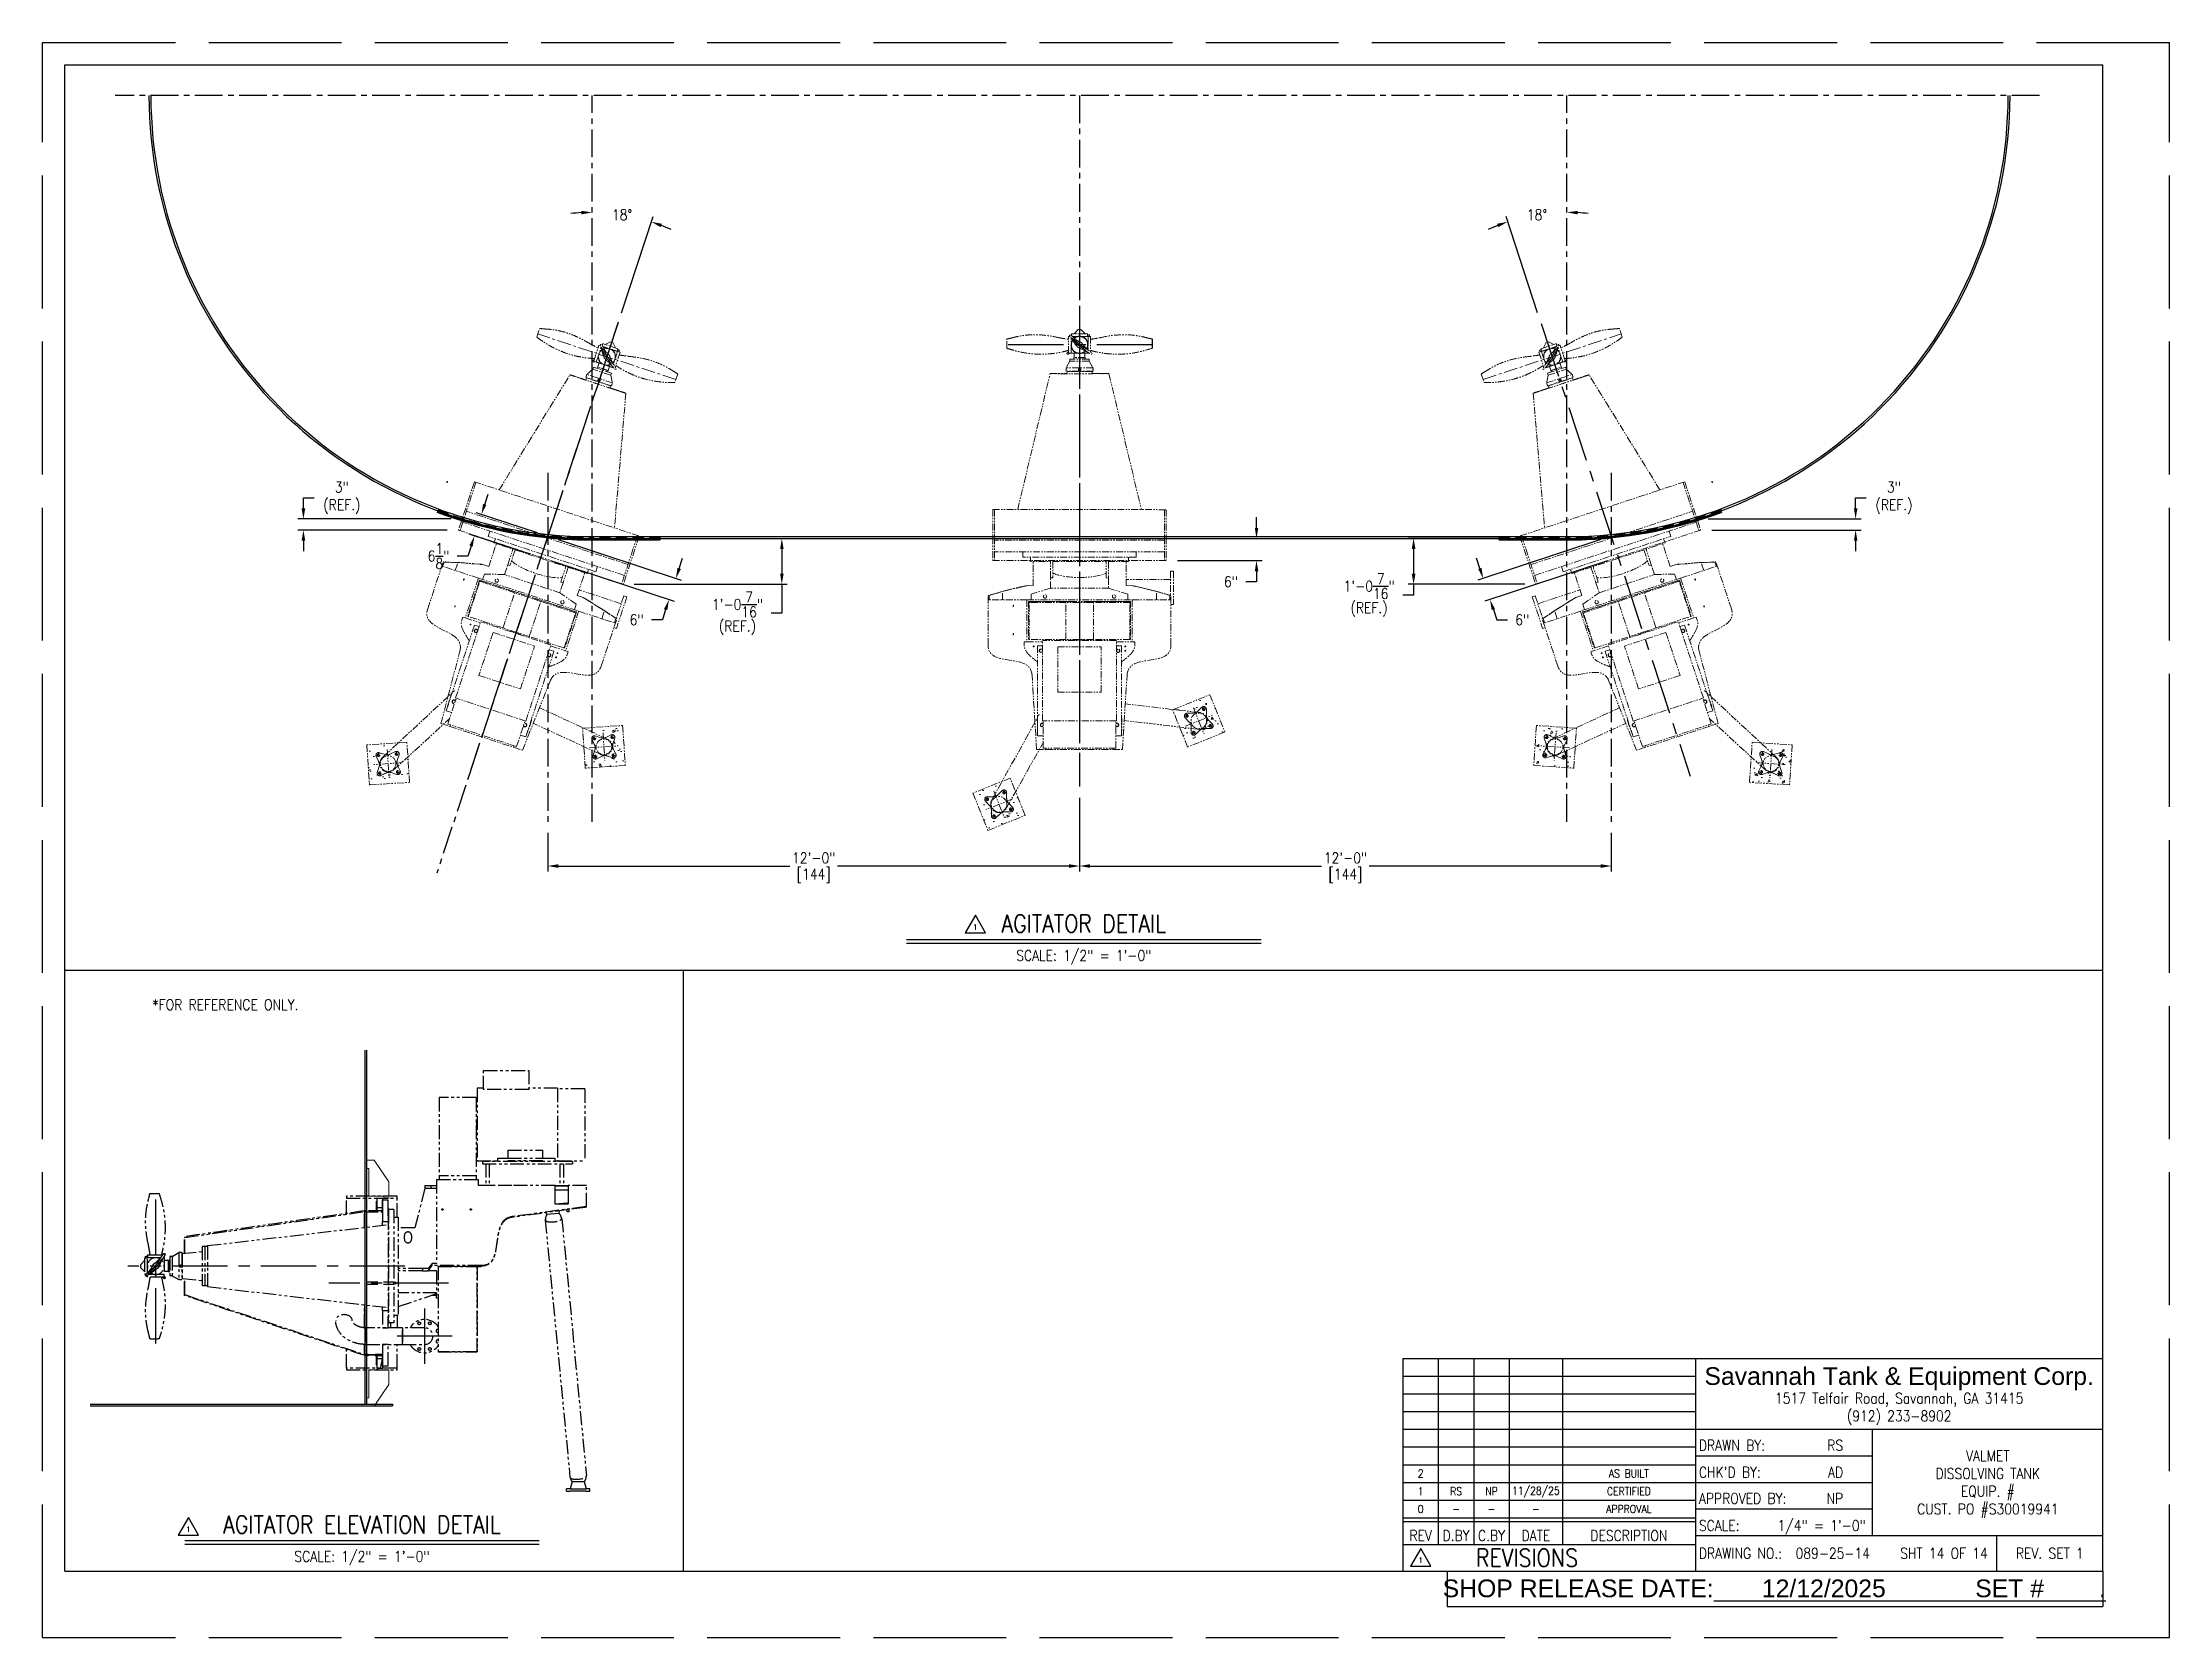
# Model space of a CAD drawing. Extents: x -36 to 1116, y 36 to 900.
import ezdxf
from ezdxf.enums import TextEntityAlignment as Align

# ---------------------------------------------------------------- set-up
doc = ezdxf.new("R2010")
doc.units = 0
doc.header["$LTSCALE"] = 12
doc.header["$MEASUREMENT"] = 0
doc.header["$PDMODE"] = 33
doc.header["$PDSIZE"] = -0.5
for name, pattern in [('AM_ISO02W050', [7.5, 6, -1.5]), ('CENTER', [2, 1.25, -0.25, 0.25, -0.25]), ('HIDDEN', [0.375, 0.25, -0.125]), ('PHANTOM2', [1.25, 0.625, -0.125, 0.125, -0.125, 0.125, -0.125])]:
    doc.linetypes.add(name, pattern=pattern)
doc.layers.get('0').update_dxf_attribs({"linetype": 'CONTINUOUS'})
doc.layers.get('Defpoints').update_dxf_attribs({"linetype": 'CONTINUOUS'})
for name, color, linetype, lineweight in [('AM_11', 92, 'PHANTOM2', 25), ('AM_3', 6, 'HIDDEN', 25), ('AM_7', 142, 'CENTER', 25), ('Equipment-AM_0', 7, 'CONTINUOUS', 50), ('Equipment-AM_11', 92, 'PHANTOM2', 25), ('Equipment-AM_2', 5, 'CONTINUOUS', 50), ('Equipment-AM_3', 6, 'HIDDEN', 25)]:
    doc.layers.add(name, color=color, linetype=linetype, lineweight=lineweight)
for name, color, linetype in [('CENTER', 6, 'CENTER'), ('COVER', 3, 'CONTINUOUS'), ('DIM', 1, 'CONTINUOUS'), ('SHELL', 40, 'CONTINUOUS'), ('SHOP TAG', 11, 'CONTINUOUS'), ('TEXT', 4, 'CONTINUOUS')]:
    doc.layers.add(name, color=color, linetype=linetype)
doc.styles.add('ROMANS', font='ROMANS.shx', dxfattribs={"width": 0.85, "height": 5.76})
doc.styles.get("Standard").update_dxf_attribs({"font": 'sanss___.ttf'})
doc.dimstyles.get("Standard").update_dxf_attribs({"dimtxt": 0.18, "dimasz": 0.18, "dimexe": 0.18, "dimexo": 0.0625, "dimgap": 0.09, "dimtad": 0, "dimtih": 1, "dimtoh": 1, "dimdec": 4, "dimzin": 0, "dimdsep": 46, "dimtxsty": 'Standard', "dimcen": 0.09, "dimadec": 0, "dimazin": 0, "dimtfac": 1, "dimtdec": 4, "dimtofl": 0, "dimtmove": 0, "dimatfit": 3, "dimfxl": 1, "dimtolj": 1, "dimtzin": 0, "dimarcsym": 0})

msp = doc.modelspace()

# ---------------------------------------------------------------- texts
at = {"layer": 'DIM', "style": 'ROMANS', "width": 0.85}
for s, height, p in [('AGITATOR DETAIL', 9.6, (528, 417.90776)), ('SCALE: 1/2" = 1\'-0"', 5.76, (528, 402.54776)), ('AGITATOR ELEVATION DETAIL', 9.6, (137.01758, 92.3732)), ('SCALE: 1/2" = 1\'-0"', 5.76, (137.01758, 77.0132))]:
    msp.add_text(s, height=height, dxfattribs=at).set_placement(p, align=Align.CENTER)
at = {"layer": 'SHOP TAG'}
msp.add_text('SHOP RELEASE DATE:%%U       12/12/2025             SET #        .', height=9.6, dxfattribs=at).set_placement((901.97319, 62.60899), align=Align.MIDDLE_CENTER)
at = {"layer": 'TEXT', "style": 'ROMANS', "width": 0.85}
for s, height, p in [('1', 2.88, (469.24918, 420.82836)), ('*FOR REFERENCE ONLY.', 5.76, (63.10165, 378.73701)), ('1517 Telfair Road, Savannah, GA 31415', 5.76, (969.6, 165.6)), ('(912) 233-8902', 5.76, (969.6, 156)), ('DISSOLVING TANK', 5.76, (1017.6, 124.8)), ('VALMET', 5.76, (1017.6, 134.4)), ('EQUIP. #', 5.76, (1017.6, 115.2)), ('CUST. PO #S30019941', 5.76, (1017.6, 105.6)), ('1', 2.88, (43.01767, 94.6112)), ('REVISIONS', 9.6, (768.03486, 79.2)), ('REV. SET 1', 5.76, (1051.2, 81.6)), ('1', 2.88, (710.43486, 77.80148))]:
    msp.add_text(s, height=height, dxfattribs=at).set_placement(p, align=Align.MIDDLE_CENTER)
at = {"layer": 'TEXT'}
msp.add_text('Savannah Tank & Equipment Corp.', height=9.6, dxfattribs=at).set_placement((969.6, 177.6), align=Align.MIDDLE_CENTER)
at = {"layer": 'TEXT', "style": 'ROMANS', "width": 0.85}
for s, p in [('DRAWN BY:', (861.12, 140.09634)), ("CHK'D BY:", (861.12, 125.51902)), ('APPROVED BY:', (861.12, 111.29634)), ('SCALE:', (861.12, 96.63941)), ('SCALE:', (861.12, 96.63729)), ('DRAWING NO.:', (861.12, 81.6)), ('089-25-14', (913.49098, 81.6))]:
    msp.add_text(s, height=5.76, dxfattribs=at).set_placement(p, align=Align.MIDDLE_LEFT)
for s, p in [('RS', (939.27187, 140.09634)), ('AD', (939.27187, 125.51902)), ('NP', (939.27187, 111.29634)), ('1/4" = 1\'-0"', (951.50788, 96.63729)), ('SHT 14 OF 14', (1017.59405, 81.6))]:
    msp.add_text(s, height=5.76, dxfattribs=at).set_placement(p, align=Align.MIDDLE_RIGHT)
for s, height, p in [('2', 4.32, (710.43486, 124.8)), ('AS BUILT', 4.32, (823.21743, 124.8)), ('1', 4.32, (710.43486, 115.2)), ('RS', 4.32, (729.63486, 115.2)), ('NP', 4.32, (748.83486, 115.2)), ('11/28/25', 4.32, (772.83486, 115.2)), ('CERTIFIED', 4.32, (823.21743, 115.2)), ('0', 4.32, (710.43486, 105.6)), ('-', 4.32, (729.63486, 105.6)), ('-', 4.32, (748.83486, 105.6)), ('-', 4.32, (772.83486, 105.6)), ('APPROVAL', 4.32, (823.21743, 105.6)), ('REV', 5.76, (710.43486, 91.2)), ('D.BY', 5.76, (729.63486, 91.2)), ('C.BY', 5.76, (748.83486, 91.2)), ('DATE', 5.76, (772.83486, 91.2)), ('DESCRIPTION', 5.76, (823.21743, 91.2))]:
    msp.add_text(s, height=height, dxfattribs=at).set_placement(p, align=Align.MIDDLE)

# ---------------------------------------------------------------- blocks, each defined once
blk = doc.blocks.new('*D210')
at = {"layer": 'Defpoints', "color": 0, "transparency": 16777216}
for p in [(789.7, 871.4), (778.8, 807.4), (775.7, 747.8), (856.5, 502.5), (789.7, 477.9)]:
    blk.add_point(p, dxfattribs=at)
at = {"layer": 'DIM', "color": 0, "lineweight": -2, "transparency": 16777216}
blk.add_line((773.8, 753.5), (756.7, 805.7), dxfattribs=at)
for start, end in [(83.5607, 86.7804), (111.4439, 114.6636)]:
    blk.add_arc((789.7, 705.5), 102.5, start, end, dxfattribs=at)
at = {"layer": 'DIM', "color": 0, "transparency": 16777216}
for points in [[(795.4, 806.9), (795.4, 808.8), (789.7, 808)], [(751.8, 801.8), (752.5, 800), (757.6, 802.9)]]:
    blk.add_solid(points, dxfattribs=at)
at = {"layer": 'DIM', "color": 0, "transparency": 16777216, "insert": (773.4, 806.7), "char_height": 5.76, "attachment_point": 5, "style": 'ROMANS'}
blk.add_mtext('\\A1;18°', dxfattribs=at)
blk = doc.blocks.new('*D213')
at = {"layer": 'Defpoints', "color": 0, "transparency": 16777216}
for p in [(572.7, 631.4, 0), (572.7, 619.4, 0), (621.5, 619.4)]:
    blk.add_point(p, dxfattribs=at)
at = {"layer": 'DIM', "color": 0, "lineweight": -2, "transparency": 16777216}
for p, q in [((621.5, 637.1), (621.5, 642.9)), ((578.7, 631.4), (624.5, 631.4)), ((578.7, 619.4), (624.5, 619.4)), ((621.5, 613.6), (621.5, 607.9)), ((621.5, 607.9), (615.8, 607.9))]:
    blk.add_line(p, q, dxfattribs=at)
at = {"layer": 'DIM', "color": 0, "transparency": 16777216}
for points in [[(620.6, 637.1), (622.5, 637.1), (621.5, 631.4)], [(620.6, 613.6), (622.5, 613.6), (621.5, 619.4)]]:
    blk.add_solid(points, dxfattribs=at)
at = {"layer": 'DIM', "color": 0, "transparency": 16777216, "insert": (607.7, 607.9), "char_height": 5.76, "attachment_point": 5, "style": 'ROMANS'}
blk.add_mtext('\\A1;6"', dxfattribs=at)
blk = doc.blocks.new('*D214')
at = {"layer": 'Defpoints', "color": 0, "transparency": 16777216}
for p in [(860.1, 641.9), (862.1, 635.9, 0), (946, 641.9)]:
    blk.add_point(p, dxfattribs=at)
at = {"layer": 'DIM', "color": 0, "lineweight": -2, "transparency": 16777216}
for p, q in [((946, 647.7), (946, 653.4)), ((946, 653.4), (951.8, 653.4)), ((866.1, 641.9), (949, 641.9)), ((868.1, 635.9), (949, 635.9)), ((946, 630.1), (946, 624.4))]:
    blk.add_line(p, q, dxfattribs=at)
at = {"layer": 'DIM', "color": 0, "transparency": 16777216}
for points in [[(945.1, 647.7), (947, 647.7), (946, 641.9)], [(945.1, 630.1), (947, 630.1), (946, 635.9)]]:
    blk.add_solid(points, dxfattribs=at)
at = {"layer": 'DIM', "color": 0, "transparency": 16777216, "insert": (966.8, 653.4), "char_height": 5.76, "attachment_point": 5, "style": 'ROMANS'}
blk.add_mtext('\\A1;3"\\P(REF.)', dxfattribs=at)
blk = doc.blocks.new('A$C03ff7026')
at = {"layer": 'AM_11', "ltscale": 0.5}
h = blk.add_hatch(dxfattribs=at)
h.set_pattern_fill('ANSI31', color=1, scale=30, angle=18, style=0)
h.set_pattern_definition([(63, (-485.1168, -589.127), (-3.341274, 1.702464), [])])
h.paths.add_polyline_path([(-57.59, -10.93), (-57.56, -11.16), (-8.9, -4.17), (-8.93, -3.94)])
h = blk.add_hatch(dxfattribs=at)
h.set_pattern_fill('ANSI31', color=1, scale=30, angle=123.00025, style=0)
h.set_pattern_definition([(168.00025, (-485.1168, -589.127), (-0.779653, -3.668057), [])])
h.paths.add_polyline_path([(-7.91, -43.07), (-7.91, -42.83), (-8.9, -42.83), (-8.9, -43.07)])
h.paths.add_polyline_path([(-4.02, -43.07), (-4.02, -42.83), (-5.94, -42.83), (-5.94, -43.07)])
h.paths.add_polyline_path([(-4.02, -4.17), (-4.02, -3.94), (-8.9, -3.94), (-8.9, -4.17)])
h = blk.add_hatch(dxfattribs=at)
h.set_pattern_fill('ANSI31', color=1, scale=30, angle=32.99998, style=0)
h.set_pattern_definition([(78, (-485.1168, -589.127), (-3.668053, 0.77967), [])])
h.paths.add_polyline_path([(-3.94, -46.54), (-3.94, -46.04), (-3.98, -46.04), (-3.98, -45.94), (-3.98, -44.06), (-4.06, -43.98), (-5.43, -43.98), (-5.51, -44.06), (-5.51, -46.54)])
h.paths.add_polyline_path([(-3.94, -0.96), (-3.94, -0.47), (-5.51, -0.47), (-5.51, -2.95), (-5.43, -3.03), (-4.06, -3.03), (-3.98, -2.95), (-3.98, -1.06), (-3.98, -0.96)])
at = {"layer": 'AM_11', "color": 1, "ltscale": 0.5}
for p, q in [((21.69, 29.29), (21.69, 9.65)), ((23.39, 29.29), (21.69, 29.29)), ((23.39, 28.9), (23.39, 34.09)), ((23.39, 34.09), (35.63, 34.09)), ((35.63, 28.9), (23.39, 28.9)), ((35.63, 34.09), (35.63, 28.9)), ((43.43, 29.29), (35.63, 29.29)), ((43.43, 29.29), (43.43, 9.65)), ((50.79, 29.09), (43.43, 29.09)), ((50.79, 29.09), (50.79, 9.65)), ((21.38, 26.77), (11.38, 26.77)), ((11.38, 26.77), (11.38, 5.51)), ((21.38, 26.77), (21.38, 5.51)), ((21.5, 20.47), (21.38, 20.47)), ((21.5, 18.11), (21.38, 18.11)), ((21.5, 20.57), (21.5, 18.01)), ((21.69, 20.57), (21.5, 20.57)), ((21.69, 18.01), (21.5, 18.01)), ((29.92, 12.48), (29.92, 10.35)), ((29.92, 12.48), (39.45, 12.48)), ((39.45, 10.35), (39.45, 12.48)), ((21.69, 9.65), (27.2, 9.65)), ((47.48, 9.45), (23.07, 9.45)), ((23.07, 9.45), (23.07, 8.82)), ((23.07, 8.82), (47.48, 8.82)), ((23.98, 8.82), (23.98, 2.95)), ((24.92, 8.82), (24.92, 2.95)), ((27.2, 10.35), (29.92, 10.35)), ((27.2, 9.45), (27.2, 10.35)), ((29.92, 10.35), (39.45, 10.35)), ((29.92, 9.65), (29.92, 9.45)), ((39.45, 9.65), (29.92, 9.65)), ((39.45, 10.35), (42.64, 10.35)), ((39.45, 9.45), (39.45, 9.65)), ((42.64, 10.35), (42.64, 9.45)), ((42.64, 9.65), (43.43, 9.65)), ((43.43, 9.65), (50.79, 9.65)), ((44.06, 8.82), (44.06, 2.95)), ((45, 8.82), (45, 2.95)), ((47.48, 9.45), (47.48, 8.82)), ((-66.98, 0.79), (-66.92, 0.79)), ((-66.92, 0.79), (-66.67, 0.79)), ((-66.67, 0.79), (-66.14, 0.79)), ((-66.14, 0.79), (-64.52, 0.79)), ((-64.52, 0.79), (-64.5, 0.79)), ((0, 0), (-13.78, 0)), ((-13.78, 0), (-13.78, -0.47)), ((-3.94, 0), (-3.43, 0)), ((0, -0.47), (0, 0)), ((7.52, 2.17), (4.73, -8.54)), ((7.52, 2.95), (9.09, 2.95)), ((7.52, 2.95), (7.52, 2.17)), ((7.52, 2.17), (9.09, 2.17)), ((9.09, 2.95), (10.67, 2.95)), ((9.09, 2.95), (9.09, 2.17)), ((9.09, 2.17), (10.67, 2.17)), ((10.67, 4.53), (22.01, 4.53)), ((10.67, 4.53), (10.67, -18.15)), ((21.38, 5.51), (11.38, 5.51)), ((11.38, 5.51), (11.38, 4.53)), ((21.38, 5.51), (21.38, 4.53)), ((22.01, 2.95), (22.01, 4.53)), ((22.87, 2.95), (22.01, 2.95)), ((42.76, 2.95), (31.06, 2.95)), ((42.76, 2.95), (46.3, 2.95)), ((42.76, 2.72), (42.76, 2.95)), ((42.76, 1.73), (42.76, 2.72)), ((46.3, 2.72), (42.76, 2.72)), ((42.76, -2.09), (42.76, 1.73)), ((42.76, 1.73), (46.3, 1.73)), ((51.22, 2.95), (46.3, 2.95)), ((46.3, 2.95), (46.3, 2.72)), ((46.3, 2.72), (46.3, 1.73)), ((46.3, 1.73), (46.3, -2.09)), ((51.22, -2.76), (51.22, 2.95)), ((-57.56, -11.16), (-8.9, -4.17)), ((-13.78, -0.47), (0, -0.47)), ((-13.78, -4.89), (-13.78, -0.47)), ((-4.02, -3.94), (-8.9, -3.94)), ((-8.9, -3.94), (-8.9, -4.17)), ((-8.9, -4.17), (-4.02, -4.17)), ((-8.9, -8.43), (-8.9, -4.17)), ((-8.9, -4.17), (-8.9, -8.43)), ((-5.51, -1.34), (-5.63, -1.34)), ((-5.63, -2.52), (-5.63, -1.34)), ((-5.63, -3.07), (-5.63, -2.52)), ((-5.51, -2.52), (-5.63, -2.52)), ((-5.51, -3.07), (-5.63, -3.07)), ((-5.63, -3.27), (-5.63, -3.07)), ((-5.63, -3.94), (-5.63, -3.27)), ((-5.51, -3.27), (-5.63, -3.27)), ((-5.51, -0.47), (-5.51, -2.95)), ((-5.51, -2.95), (-5.43, -3.03)), ((-5.51, -2.95), (-5.51, -3.94)), ((-5.43, -3.03), (-4.06, -3.03)), ((-5.43, -3.94), (-5.43, -3.03)), ((-4.06, -3.03), (-3.98, -2.95)), ((-4.06, -3.03), (-4.06, -3.94)), ((-3.98, -3.82), (-4.02, -3.82)), ((-4.02, -3.82), (-4.02, -6.79)), ((-4.02, -4.17), (-4.02, -3.94)), ((-3.98, -2.95), (-3.98, -0.96)), ((-3.98, -0.96), (-3.94, -0.96)), ((-2.44, -1.06), (-3.98, -1.06)), ((-3.98, -1.06), (-3.98, -3.82)), ((-3.94, -0.96), (-3.94, -0.47)), ((-3.94, -1.06), (-3.94, -0.96)), ((-2.17, -0.47), (-3.74, -0.47)), ((-2.48, -5.31), (-2.48, -3.15)), ((-2.48, -3.15), (-2.44, -3.15)), ((-2.48, -5.31), (-2.48, -32.48)), ((-2.4, -5.31), (-2.48, -5.31)), ((-2.44, -3.15), (-2.44, -1.06)), ((-2.44, -3.15), (-2.44, -5.31)), ((-2.4, -3.54), (-2.4, -34.25)), ((-0.91, -3.54), (-2.4, -3.54)), ((-0.91, -3.54), (-0.91, -34.25)), ((-0.91, -5.63), (0.28, -5.63)), ((0, -5.63), (0, -0.47)), ((0.28, -5.63), (0.28, -32.17)), ((51.22, -2.76), (31.06, -5.51)), ((46.5, -3.6), (31.06, -5.71)), ((40.54, -4.91), (40.37, -4.44)), ((43.82, -4.61), (40.54, -4.91)), ((42.76, -2.06), (46.02, -1.77)), ((46.3, -2.09), (42.76, -2.09)), ((43.82, -4.61), (43.93, -3.95)), ((45.08, -1.85), (45.1, -2.09)), ((46.02, -2.09), (46.02, -1.77)), ((46.02, -4.21), (46.02, -3.66)), ((46.5, -4.21), (46.02, -4.21)), ((50.91, -3), (46.5, -3.6)), ((46.5, -3.6), (46.5, -4.21)), ((51.22, -2.95), (50.91, -3)), ((51.22, -2.95), (51.22, -2.76)), ((-57.56, -15.45), (-57.56, -11.16)), ((-51.42, -13.35), (-2.48, -7.68)), ((-4.02, -6.79), (-2.48, -6.79)), ((-4.02, -7.86), (-4.02, -6.79)), ((4.73, -8.54), (0.28, -8.54)), ((1.93, -11.61), (1.93, -10.63)), ((3.9, -10.63), (3.9, -11.61)), ((40.06, -6.36), (46.77, -76.05)), ((44.55, -5.96), (51.25, -75.64)), ((-68.41, -16.73), (-68.41, -21.06)), ((-67.66, -16.73), (-68.41, -16.73)), ((-67.66, -15.89), (-63.49, -15.89)), ((-67.66, -15.89), (-67.66, -16.59)), ((-67.66, -16.59), (-67.54, -16.59)), ((-66.25, -16.59), (-64.54, -16.59)), ((-63.25, -16.59), (-63.13, -16.59)), ((-63.13, -16.23), (-63.13, -16.59)), ((-61.56, -16.3), (-61.56, -21.5)), ((-60.99, -16.3), (-61.56, -16.3)), ((-60.99, -16.3), (-59.15, -15.24)), ((-60.99, -16.3), (-60.99, -21.5)), ((-59.15, -15.24), (-59.15, -22.56)), ((-59, -15.24), (-59.15, -15.24)), ((-58.29, -15.24), (-58.37, -15.24)), ((-58.29, -15.24), (-58.29, -22.56)), ((-58.21, -15.59), (-58.29, -15.59)), ((-58.21, -15.52), (-52.87, -14.96)), ((-58.21, -15.52), (-58.21, -22.27)), ((-52.87, -13.58), (-52.87, -24.21)), ((-52.09, -13.58), (-52.87, -13.58)), ((-52.09, -13.58), (-52.09, -24.21)), ((-51.42, -13.58), (-52.09, -13.58)), ((-52.09, -13.58), (-52.09, -24.21)), ((-51.42, -13.35), (-51.42, -24.45)), ((-69.55, -18.54), (-68.41, -17.4)), ((-69.55, -18.54), (-69.55, -19.25)), ((-69.55, -19.25), (-68.41, -20.39)), ((-67.92, -21.06), (-68.41, -21.06)), ((-67.66, -21.91), (-67.66, -21.45)), ((-63.13, -21.91), (-67.66, -21.91)), ((-64.54, -21.2), (-66.25, -21.2)), ((-63.13, -21.2), (-63.25, -21.2)), ((-61.99, -17.42), (-63.13, -17.42)), ((-61.99, -20.37), (-63.13, -20.37)), ((-63.13, -21.91), (-63.13, -21.2)), ((-61.99, -17.42), (-61.9, -17.38)), ((-61.99, -17.42), (-61.99, -20.37)), ((-61.99, -20.37), (-61.9, -20.41)), ((-61.9, -17.38), (-61.9, -20.41)), ((-61.56, -17.38), (-61.9, -17.38)), ((-61.56, -20.41), (-61.9, -20.41)), ((-60.99, -21.5), (-61.56, -21.5)), ((-60.99, -21.5), (-59.15, -22.56)), ((-59, -22.56), (-59.15, -22.56)), ((-58.29, -22.56), (-58.37, -22.56)), ((-58.21, -22.2), (-58.29, -22.2)), ((-58.21, -22.27), (-52.87, -22.83)), ((-57.56, -26.63), (-57.56, -22.34)), ((6.81, -19.53), (0.28, -19.53)), ((6.81, -20.16), (0.28, -20.16)), ((8.42, -19.53), (6.81, -19.53)), ((6.81, -19.53), (6.81, -20.16)), ((6.81, -20.16), (8.38, -20.16)), ((8.38, -20.16), (9.45, -18.73)), ((10.67, -20.16), (8.38, -20.16)), ((9.45, -18.15), (8.42, -19.53)), ((9.45, -18.73), (9.45, -18.15)), ((10.67, -18.15), (9.45, -18.15)), ((22.87, -18.73), (9.45, -18.73)), ((10.67, -20.16), (10.67, -26.99)), ((22.87, -18.9), (11.06, -18.9)), ((11.06, -19), (11.06, -18.9)), ((11.06, -19), (11.06, -42.15)), ((21.65, -19), (11.06, -19)), ((11.06, -19), (11.06, -42.15)), ((11.1, -19), (11.06, -19)), ((11.1, -18.9), (11.1, -18.98)), ((21.65, -18.98), (11.1, -18.98)), ((11.1, -18.98), (11.1, -19)), ((11.1, -19), (21.61, -19)), ((13.75, -18.98), (13.75, -18.9)), ((13.92, -18.9), (13.92, -18.98)), ((19, -18.9), (19, -18.98)), ((21.61, -19), (21.61, -19.07)), ((21.61, -19), (21.65, -19)), ((22.64, -19.07), (21.61, -19.07)), ((21.65, -18.98), (21.65, -18.9)), ((21.65, -18.98), (21.65, -19)), ((21.65, -18.98), (22.68, -18.98)), ((22.64, -19), (21.65, -19)), ((21.65, -19.07), (21.65, -42.15)), ((21.65, -42.15), (21.65, -19.07)), ((22.64, -19), (22.64, -19.07)), ((22.68, -18.9), (22.68, -18.98)), ((22.68, -18.9), (22.68, -18.98)), ((22.68, -18.98), (22.68, -18.98)), ((-57.56, -26.63), (-8.9, -42.83)), ((-52.09, -24.21), (-52.87, -24.21)), ((-51.42, -24.21), (-52.09, -24.21)), ((-51.42, -24.45), (-2.48, -30.11)), ((10.67, -26.18), (0.28, -26.18)), ((0.28, -29.88), (10.67, -26.32)), ((9.34, -26.77), (10.67, -26.77)), ((10.67, -27.56), (10.67, -26.99)), ((11.06, -27.56), (10.67, -27.56)), ((-8.9, -35.61), (-8.9, -29.37)), ((-8.9, -29.37), (-8.9, -35.61)), ((-4.02, -31), (-4.02, -29.93)), ((-2.48, -31), (-4.02, -31)), ((-4.02, -31), (-4.02, -35.61)), ((-2.48, -34.65), (-2.48, -32.48)), ((-2.4, -32.48), (-2.48, -32.48)), ((-2.44, -32.48), (-2.44, -34.65)), ((-0.91, -34.25), (-2.4, -34.25)), ((-1.77, -35.62), (-1.77, -34.25)), ((-0.91, -32.17), (0.28, -32.17)), ((0, -32.17), (0, -35.62)), ((-66.9, -38.58), (-66.98, -38.58)), ((-66.9, -38.58), (-65.86, -38.58)), ((-65.86, -38.58), (-65.63, -38.58)), ((-65.63, -38.58), (-64.87, -38.58)), ((-64.5, -38.58), (-64.87, -38.58)), ((-8.9, -42.83), (-8.9, -40.11)), ((-8.9, -40.11), (-8.9, -42.83)), ((-8.43, -35.62), (-8.43, -35.78)), ((1.42, -35.62), (-8.43, -35.62)), ((-8.43, -35.78), (-8.43, -35.62)), ((-8.43, -35.78), (-8.43, -39.97)), ((-8.43, -35.78), (-8.43, -39.97)), ((-8.43, -39.97), (-8.43, -40.12)), ((-8.43, -40.12), (-8.43, -39.97)), ((-8.43, -40.12), (1.42, -40.12)), ((-4.02, -35.61), (-2.44, -35.61)), ((-4.02, -35.62), (-4.02, -35.61)), ((-4.02, -40.14), (-4.02, -40.12)), ((-2.44, -40.14), (-4.02, -40.14)), ((-4.02, -40.14), (-4.02, -43.19)), ((-2.44, -34.65), (-2.48, -34.65)), ((-2.44, -35.61), (-2.44, -34.65)), ((-2.44, -35.61), (-2.44, -35.62)), ((-2.44, -40.12), (-2.44, -40.14)), ((-2.44, -45.94), (-2.44, -40.14)), ((0, -46.54), (0, -40.12)), ((1.42, -35.78), (1.42, -35.62)), ((1.42, -35.62), (1.42, -35.78)), ((7.4, -35.62), (1.42, -35.62)), ((1.42, -35.78), (1.42, -39.97)), ((1.42, -39.97), (1.42, -35.78)), ((1.42, -40.12), (1.42, -39.97)), ((1.42, -39.97), (1.42, -40.12)), ((1.42, -40.12), (7.4, -40.12)), ((-13.78, -46.54), (-13.78, -40.87)), ((-7.91, -42.83), (-8.9, -42.83)), ((-8.9, -42.83), (-8.9, -43.07)), ((-8.9, -43.07), (-7.91, -43.07)), ((-7.91, -43.07), (-7.91, -42.83)), ((-4.02, -42.83), (-5.94, -42.83)), ((-5.94, -42.83), (-5.94, -43.07)), ((-5.94, -43.07), (-4.02, -43.07)), ((-5.63, -43.66), (-5.63, -43.07)), ((-5.51, -43.66), (-5.63, -43.66)), ((-5.63, -44.07), (-5.63, -43.66)), ((-5.51, -44.07), (-5.63, -44.07)), ((-5.63, -44.39), (-5.63, -44.07)), ((-5.51, -44.39), (-5.63, -44.39)), ((-5.63, -44.6), (-5.63, -44.39)), ((-5.51, -44.6), (-5.63, -44.6)), ((-5.63, -45.76), (-5.63, -44.6)), ((-5.51, -45.76), (-5.63, -45.76)), ((-5.51, -43.07), (-5.51, -44.06)), ((-5.43, -43.98), (-5.51, -44.06)), ((-5.51, -44.06), (-5.51, -46.54)), ((-5.43, -43.98), (-5.43, -43.07)), ((-4.06, -43.98), (-5.43, -43.98)), ((-4.06, -43.07), (-4.06, -43.98)), ((-3.98, -44.06), (-4.06, -43.98)), ((-4.02, -43.07), (-4.02, -42.83)), ((-4.02, -43.19), (-3.98, -43.19)), ((-3.98, -43.19), (-3.98, -45.94)), ((-3.98, -46.04), (-3.98, -44.06)), ((-3.98, -45.94), (-2.44, -45.94)), ((-3.94, -46.04), (-3.98, -46.04)), ((-3.94, -46.04), (-3.94, -45.94)), ((-3.94, -46.54), (-3.94, -46.04)), ((21.65, -42.15), (11.06, -42.15)), ((11.06, -42.15), (21.65, -42.15)), ((0, -46.54), (-13.78, -46.54)), ((-13.78, -46.54), (-13.78, -47.01)), ((-13.78, -47.01), (0, -47.01)), ((-5.2, -47.01), (-5.71, -47.01)), ((-5.51, -46.54), (-3.94, -46.54)), ((0, -47.01), (0, -46.54)), ((46.83, -79.26), (45.86, -79.26)), ((45.86, -79.89), (45.86, -79.26)), ((45.86, -79.89), (46.83, -79.89)), ((46.83, -79.26), (48.35, -79.26)), ((48.35, -79.89), (46.83, -79.89)), ((47.36, -77.25), (46.85, -79.26)), ((47.36, -77.25), (50.66, -77.25)), ((48.35, -79.26), (49.67, -79.26)), ((49.67, -79.89), (48.35, -79.89)), ((49.67, -79.26), (51.19, -79.26)), ((51.19, -79.89), (49.67, -79.89)), ((50.66, -77.25), (51.18, -79.26)), ((52.16, -79.26), (51.19, -79.26)), ((51.19, -79.89), (52.16, -79.89)), ((52.16, -79.89), (52.16, -79.26))]:
    blk.add_line(p, q, dxfattribs=at)
for centre, radius in [((-58.68, -18.9), 0.197), ((5.96, -34.4), 0.374), ((8.84, -34.4), 0.374), ((5.96, -41.35), 0.374), ((8.84, -41.35), 0.374)]:
    blk.add_circle(centre, radius, dxfattribs=at)
for centre, radius, start, end in [((42.31, -6.16), 2.17, 144.71712, 185.19977), ((42.31, -6.16), 2.17, 5.19977, 45.68288), ((2.91, -10.63), 0.984, 0, 180), ((-65.39, -18.9), 3.15, 133.02976, 135.93107), ((-65.39, -18.9), 2.26, 62.01192, 217.99022), ((-65.39, -18.9), 3.15, 44.06893, 46.97024), ((2.91, -11.61), 0.984, 180, 0), ((-66.79, -20.29), 0.197, 124.24997, 225.87597), ((-66.79, -20.29), 0.197, 225.87597, 304.24997), ((-70.39, -15.01), 6.2, 304.24997, 316.88564), ((-70.39, -15.01), 6.59, 304.24997, 310.05029), ((-65.39, -18.9), 2.26, 235.93771, 44.25657), ((-70.39, -15.01), 6.59, 310.05029, 332.75003), ((-70.39, -15.01), 6.2, 316.88564, 320.11436), ((-70.39, -15.01), 6.2, 320.11436, 332.75003), ((-64.7, -17.94), 0.197, 332.75003, 152.75003), ((-65.39, -18.9), 3.15, 313.02976, 315.93107), ((7.4, -37.87), 4.51, 35.6859, 150.05776), ((7.4, -37.87), 4.51, 209.94224, 324.3141), ((7.4, -37.87), 2.25, 270, 90), ((7.4, -37.87), 2.25, 270, 90), ((7.4, -37.87), 2.25, 270, 90), ((10.88, -36.44), 0.374, 59.86407, 300.13593), ((10.88, -39.31), 0.374, 59.86407, 300.13593), ((49.01, -75.85), 2.17, 191.09787, 220.48288), ((49.01, -75.85), 2.17, 319.51712, 359.30167)]:
    blk.add_arc(centre, radius, start, end, dxfattribs=at)
for centre in [(12.24, -3.55), (19.92, -3.55)]:
    blk.add_ellipse(centre, major_axis=(0.177, 0), ratio=0.91212, dxfattribs=at)
for centre, major_axis, ratio, start_param, end_param in [((12.24, -3.75), (-0.177, 0), 0.91212, 3.784124, 5.640654), ((19.92, -3.75), (-0.177, 0), 0.91212, 3.784124, 5.640654), ((42.31, -6.16), (2.24, 0.2), 0.34202, 2.848258, 6.57652), ((-14.41, -33.64), (-2.25, 0), 0.707107, 3.141593, 6.283185), ((49.01, -75.85), (2.24, 0.2), 0.34202, 3.141593, 6.283185)]:
    blk.add_ellipse(centre, major_axis=major_axis, ratio=ratio, start_param=start_param, end_param=end_param, dxfattribs=at)
for points in [[(-67.28, -0.53), (-67.17, -0.1), (-67.08, 0.34), (-66.98, 0.79)], [(25.71, 2.95), (24.88, 2.95), (23.98, 2.95), (22.87, 2.95)], [(31.06, 2.95), (28.8, 2.95), (27.4, 2.95), (25.71, 2.95)], [(31.06, -5.51), (24.61, -6.4), (29.4, -18.73), (22.87, -18.73)], [(31.06, -5.71), (24.62, -6.59), (29.39, -18.9), (22.87, -18.9)], [(-67.92, -16.73), (-67.97, -16.68), (-68.02, -16.63), (-68.06, -16.58)], [(-67.11, -20.3), (-67.05, -20.25), (-66.98, -20.2), (-66.91, -20.14)], [(-64.93, -19.54), (-65.27, -19.78), (-65.59, -20.01), (-65.89, -20.22)], [(-65.86, -18.26), (-65.79, -18.21), (-65.72, -18.16), (-65.65, -18.11)], [(-66.98, -38.58), (-67.08, -38.14), (-67.17, -37.69), (-67.28, -37.26)]]:
    blk.add_open_spline(points, degree=3, dxfattribs=at)
for points, knots in [([(-64.5, 0.79), (-64.23, 0.01), (-63.98, -0.8), (-63.56, -2.43), (-63.38, -3.24), (-63.11, -4.84), (-63.01, -5.62), (-62.89, -7.13), (-62.86, -7.87), (-62.87, -9.33), (-62.9, -10.05), (-63.02, -11.46), (-63.11, -12.16), (-63.33, -13.56), (-63.48, -14.25), (-63.72, -15.25), (-63.8, -15.57), (-63.89, -15.89)], [0, 0, 0, 0, 6.979555, 6.979555, 13.589523, 13.589523, 19.605925, 19.605925, 25.238521, 25.238521, 30.698867, 30.698867, 36.177533, 36.177533, 41.846552, 41.846552, 44.568185, 44.568185, 44.568185, 44.568185]), ([(-67.35, -13.25), (-67.58, -12.27), (-67.76, -11.29), (-68.03, -9.3), (-68.11, -8.3), (-68.16, -6.37), (-68.12, -5.43), (-67.95, -3.73), (-67.83, -2.95), (-67.61, -1.91), (-67.55, -1.63), (-67.42, -1.07), (-67.34, -0.79), (-67.28, -0.53)], [0, 0, 0, 0, 7.653732, 7.653732, 15.300348, 15.300348, 22.393792, 22.393792, 28.40915, 28.40915, 30.624819, 30.624819, 32.850872, 32.850872, 32.850872, 32.850872]), ([(-8.93, -3.94), (-16.46, -5.02), (-23.99, -6.1), (-40.21, -8.43), (-48.9, -9.68), (-57.59, -10.93)], [-124.905318, -124.905318, -124.905318, -124.905318, -66.955868, -66.955868, -0.037297, -0.037297, -0.037297, -0.037297]), ([(-8.9, -4.17), (-8.9, -4.13), (-8.91, -4.1), (-8.92, -4.02), (-8.93, -3.98), (-8.93, -3.94)], [-0.6, -0.6, -0.6, -0.6, -0.3, -0.3, 0, 0, 0, 0]), ([(-57.6, -15.46), (-57.6, -14.79), (-57.6, -14.17), (-57.6, -13.62), (-57.6, -12.92), (-57.6, -12.33), (-57.6, -11.88), (-57.59, -11.44), (-57.59, -11.14), (-57.59, -11.01), (-57.59, -10.95), (-57.59, -10.93), (-57.59, -10.93)], [3.587971, 3.587971, 3.587971, 3.587971, 3.864937, 3.864937, 3.864937, 4.218341, 4.218341, 4.218341, 4.571649, 4.571649, 4.571649, 4.712389, 4.712389, 4.712389, 4.712389]), ([(-57.59, -10.93), (-57.59, -10.97), (-57.58, -11.01), (-57.57, -11.08), (-57.56, -11.12), (-57.56, -11.16)], [-0.6, -0.6, -0.6, -0.6, -0.3, -0.3, 0, 0, 0, 0]), ([(-68.06, -16.58), (-68.07, -16.57), (-68.08, -16.56), (-68.09, -16.54), (-68.1, -16.53), (-68.11, -16.51), (-68.12, -16.51), (-68.12, -16.49), (-68.12, -16.49), (-68.13, -16.48), (-68.13, -16.47), (-68.13, -16.47), (-68.13, -16.47), (-68.13, -16.46), (-68.13, -16.46), (-68.13, -16.45), (-68.13, -16.45), (-68.14, -16.45), (-68.14, -16.45), (-68.14, -16.44), (-68.14, -16.43), (-68.14, -16.42), (-68.14, -16.41), (-68.14, -16.38), (-68.14, -16.36), (-68.13, -16.32), (-68.13, -16.3), (-68.11, -16.27), (-68.09, -16.24), (-68.06, -16.22), (-68.06, -16.21), (-68.04, -16.21), (-68.04, -16.21), (-68.04, -16.2), (-68.04, -16.2), (-68.03, -16.2), (-68.03, -16.2), (-68.02, -16.2), (-68.02, -16.2), (-68.02, -16.2), (-68.01, -16.2), (-68, -16.19), (-68, -16.19), (-67.98, -16.19), (-67.97, -16.19), (-67.95, -16.19), (-67.94, -16.2), (-67.92, -16.2), (-67.9, -16.21), (-67.84, -16.24), (-67.79, -16.27), (-67.7, -16.32), (-67.68, -16.33), (-67.66, -16.35)], [0, 0, 0, 0, 0.737578, 0.737578, 1.29119, 1.29119, 1.485795, 1.485795, 1.579648, 1.579648, 1.616724, 1.616724, 1.635225, 1.635225, 1.653768, 1.653768, 1.672344, 1.672344, 1.690911, 1.690911, 1.728403, 1.728403, 1.803313, 1.803313, 2.103496, 2.103496, 2.41165, 2.41165, 2.804965, 2.804965, 2.891471, 2.891471, 2.90998, 2.90998, 2.928549, 2.928549, 2.947177, 2.947177, 2.965788, 2.965788, 3.003386, 3.003386, 3.078225, 3.078225, 3.377259, 3.377259, 3.750925, 3.750925, 4.871392, 4.871392, 8.233437, 8.233437, 9.167797, 9.167797, 9.167797, 9.167797]), ([(-67.66, -20.79), (-67.66, -20.79), (-67.66, -20.79), (-67.66, -20.73), (-67.66, -20.66), (-67.66, -20.5), (-67.66, -20.42), (-67.66, -20.28), (-67.66, -20.22), (-67.66, -20.09), (-67.66, -20.02), (-67.66, -19.88), (-67.66, -19.79), (-67.66, -19.62), (-67.66, -19.53), (-67.66, -19.25), (-67.66, -19.07), (-67.66, -18.73), (-67.66, -18.54), (-67.66, -18.27), (-67.66, -18.18), (-67.66, -18), (-67.66, -17.92), (-67.66, -17.77), (-67.66, -17.71), (-67.66, -17.58), (-67.66, -17.51), (-67.66, -17.37), (-67.66, -17.29), (-67.66, -17.14), (-67.66, -17.07), (-67.66, -16.96), (-67.66, -16.91), (-67.66, -16.84), (-67.66, -16.8), (-67.66, -16.76), (-67.66, -16.74), (-67.66, -16.71), (-67.66, -16.71), (-67.66, -16.71)], [9.391275, 9.391275, 9.391275, 9.391275, 9.392266, 9.392266, 10.10656, 10.10656, 10.820854, 10.820854, 11.328191, 11.328191, 11.835529, 11.835529, 12.481203, 12.481203, 13.126878, 13.126878, 14.418226, 14.418226, 15.709575, 15.709575, 16.355249, 16.355249, 17.000924, 17.000924, 17.508261, 17.508261, 18.015599, 18.015599, 18.729893, 18.729893, 19.444187, 19.444187, 20.013643, 20.013643, 20.5831, 20.5831, 21.105219, 21.105219, 21.627339, 21.627339, 21.627339, 21.627339]), ([(-67.54, -16.59), (-67.54, -16.59), (-67.53, -16.59), (-67.51, -16.59), (-67.5, -16.59), (-67.45, -16.59), (-67.42, -16.59), (-67.34, -16.59), (-67.3, -16.59), (-67.19, -16.59), (-67.12, -16.59), (-66.97, -16.59), (-66.89, -16.59), (-66.76, -16.59), (-66.69, -16.59), (-66.56, -16.59), (-66.5, -16.59), (-66.38, -16.59), (-66.31, -16.59), (-66.25, -16.59)], [7.257883, 7.257883, 7.257883, 7.257883, 7.587654, 7.587654, 8.097374, 8.097374, 8.654405, 8.654405, 9.211436, 9.211436, 9.912587, 9.912587, 10.613739, 10.613739, 11.113158, 11.113158, 11.612577, 11.612577, 12.103284, 12.103284, 12.103284, 12.103284]), ([(-66.89, -15.89), (-67.01, -15.25), (-67.11, -14.61), (-67.24, -13.84), (-67.26, -13.72), (-67.3, -13.49), (-67.32, -13.4), (-67.34, -13.28), (-67.35, -13.27), (-67.35, -13.24), (-67.35, -13.23), (-67.36, -13.22), (-67.36, -13.22), (-67.36, -13.22), (-67.36, -13.22), (-67.36, -13.21)], [0, 0, 0, 0, 5.000867, 5.000867, 6.021701, 6.021701, 6.787566, 6.787566, 6.931145, 6.931145, 6.993671, 6.993671, 7.02494, 7.02494, 7.030177, 7.030177, 7.030177, 7.030177]), ([(-65.65, -18.11), (-65.63, -18.1), (-65.61, -18.08), (-65.54, -18.03), (-65.48, -17.98), (-65.25, -17.8), (-65.08, -17.64), (-64.54, -17.13), (-64.17, -16.74), (-63.83, -16.33), (-63.77, -16.26), (-63.71, -16.19)], [0, 0, 0, 0, 0.449507, 0.449507, 1.797254, 1.797254, 5.841303, 5.841303, 14.80828, 14.80828, 17.264303, 17.264303, 17.264303, 17.264303]), ([(-64.86, -17.82), (-64.59, -17.43), (-64.34, -17.07), (-63.91, -16.47), (-63.74, -16.22), (-63.47, -15.85), (-63.37, -15.72), (-63.26, -15.59), (-63.24, -15.57), (-63.2, -15.53), (-63.19, -15.52), (-63.16, -15.51), (-63.15, -15.5), (-63.11, -15.49), (-63.08, -15.48), (-63.04, -15.48), (-63.02, -15.49), (-62.97, -15.5), (-62.94, -15.52), (-62.9, -15.57), (-62.88, -15.59), (-62.87, -15.64), (-62.87, -15.66), (-62.86, -15.7), (-62.87, -15.71), (-62.87, -15.74), (-62.88, -15.75), (-62.89, -15.8), (-62.91, -15.83), (-62.97, -15.96), (-63.05, -16.09), (-63.15, -16.27)], [0, 0, 0, 0, 6.995978, 6.995978, 13.62516, 13.62516, 19.677384, 19.677384, 22.584203, 22.584203, 23.212089, 23.212089, 23.684226, 23.684226, 24.084161, 24.084161, 24.272384, 24.272384, 24.626608, 24.626608, 24.980767, 24.980767, 25.333398, 25.333398, 25.749267, 25.749267, 26.59786, 26.59786, 29.139566, 29.139566, 34.936509, 34.936509, 34.936509, 34.936509]), ([(-63.85, -17.11), (-63.85, -17.11), (-63.86, -17.12), (-63.9, -17.17), (-63.95, -17.24), (-64.08, -17.43), (-64.18, -17.58), (-64.43, -17.94), (-64.59, -18.19), (-64.78, -18.49), (-64.81, -18.53), (-64.84, -18.58)], [14.726358, 14.726358, 14.726358, 14.726358, 15.953512, 15.953512, 18.610397, 18.610397, 22.145019, 22.145019, 26.877729, 26.877729, 27.74245, 27.74245, 27.74245, 27.74245]), ([(-64.54, -16.59), (-64.47, -16.59), (-64.41, -16.59), (-64.29, -16.59), (-64.22, -16.59), (-64.12, -16.59), (-64.09, -16.59), (-64.06, -16.59)], [16.208453, 16.208453, 16.208453, 16.208453, 16.69916, 16.69916, 17.198579, 17.198579, 17.46275, 17.46275, 17.46275, 17.46275]), ([(-63.15, -16.27), (-63.24, -16.41), (-63.38, -16.65), (-63.68, -17.15), (-63.81, -17.38), (-64.01, -17.75), (-64.08, -17.9), (-64.14, -18.03)], [0, 0, 0, 0, 4.730935, 4.730935, 8.359402, 8.359402, 10.638255, 10.638255, 10.638255, 10.638255]), ([(-63.35, -16.59), (-63.33, -16.59), (-63.32, -16.59), (-63.29, -16.59), (-63.27, -16.59), (-63.25, -16.59), (-63.25, -16.59), (-63.25, -16.59)], [19.985527, 19.985527, 19.985527, 19.985527, 20.214362, 20.214362, 20.724082, 20.724082, 21.053853, 21.053853, 21.053853, 21.053853]), ([(-63.13, -16.71), (-63.13, -16.71), (-63.13, -16.71), (-63.13, -16.74), (-63.13, -16.76), (-63.13, -16.8), (-63.13, -16.84), (-63.13, -16.91), (-63.13, -16.96), (-63.13, -17.07), (-63.13, -17.14), (-63.13, -17.29), (-63.13, -17.37), (-63.13, -17.51), (-63.13, -17.58), (-63.13, -17.71), (-63.13, -17.77), (-63.13, -17.92), (-63.13, -18), (-63.13, -18.18), (-63.13, -18.27), (-63.13, -18.54), (-63.13, -18.73), (-63.13, -19.07), (-63.13, -19.25), (-63.13, -19.53), (-63.13, -19.62), (-63.13, -19.79), (-63.13, -19.88), (-63.13, -20.02), (-63.13, -20.09), (-63.13, -20.22), (-63.13, -20.28), (-63.13, -20.42), (-63.13, -20.5), (-63.13, -20.66), (-63.13, -20.73), (-63.13, -20.83), (-63.13, -20.88), (-63.13, -20.96), (-63.13, -20.99), (-63.13, -21.04), (-63.13, -21.06), (-63.13, -21.08), (-63.13, -21.09), (-63.13, -21.09)], [7.209113, 7.209113, 7.209113, 7.209113, 7.731233, 7.731233, 8.253353, 8.253353, 8.822809, 8.822809, 9.392266, 9.392266, 10.10656, 10.10656, 10.820854, 10.820854, 11.328191, 11.328191, 11.835529, 11.835529, 12.481203, 12.481203, 13.126878, 13.126878, 14.418226, 14.418226, 15.709575, 15.709575, 16.355249, 16.355249, 17.000924, 17.000924, 17.508261, 17.508261, 18.015599, 18.015599, 18.729893, 18.729893, 19.444187, 19.444187, 20.013643, 20.013643, 20.5831, 20.5831, 21.105219, 21.105219, 21.627339, 21.627339, 21.627339, 21.627339]), ([(-58.37, -15.24), (-58.37, -15.24), (-58.37, -15.24), (-58.41, -15.24), (-58.43, -15.24), (-58.49, -15.24), (-58.52, -15.25), (-58.6, -15.25), (-58.64, -15.25), (-58.72, -15.25), (-58.76, -15.25), (-58.84, -15.25), (-58.88, -15.24), (-58.93, -15.24), (-58.96, -15.24), (-58.99, -15.24), (-59, -15.24), (-59, -15.24)], [1.206037, 1.206037, 1.206037, 1.206037, 1.507546, 1.507546, 1.809055, 1.809055, 2.110565, 2.110565, 2.412074, 2.412074, 2.713584, 2.713584, 3.015093, 3.015093, 3.316602, 3.316602, 3.618111, 3.618111, 3.618111, 3.618111]), ([(-65.89, -20.22), (-66.25, -20.48), (-66.58, -20.71), (-67.12, -21.09), (-67.34, -21.25), (-67.68, -21.46), (-67.79, -21.53), (-67.89, -21.58), (-67.91, -21.59), (-67.94, -21.6), (-67.95, -21.61), (-67.99, -21.6), (-68, -21.6), (-68.01, -21.6), (-68.01, -21.6), (-68.01, -21.6), (-68.02, -21.6), (-68.02, -21.6), (-68.02, -21.6), (-68.03, -21.59), (-68.03, -21.59), (-68.04, -21.59), (-68.04, -21.59), (-68.05, -21.59), (-68.05, -21.58), (-68.07, -21.57), (-68.08, -21.56), (-68.1, -21.54), (-68.11, -21.52), (-68.13, -21.48), (-68.13, -21.47), (-68.14, -21.44), (-68.14, -21.43), (-68.14, -21.4), (-68.14, -21.39), (-68.14, -21.38), (-68.14, -21.37), (-68.14, -21.37), (-68.14, -21.36), (-68.14, -21.35), (-68.14, -21.35), (-68.14, -21.35), (-68.13, -21.34), (-68.13, -21.34), (-68.13, -21.33), (-68.13, -21.33), (-68.13, -21.32), (-68.13, -21.31), (-68.12, -21.31), (-68.11, -21.29), (-68.11, -21.28), (-68.1, -21.26), (-68.09, -21.25), (-68.08, -21.23), (-68.07, -21.23), (-68.06, -21.22)], [0, 0, 0, 0, 6.62983, 6.62983, 12.890647, 12.890647, 18.667669, 18.667669, 20.086662, 20.086662, 20.807368, 20.807368, 20.892723, 20.892723, 20.934309, 20.934309, 20.95508, 20.95508, 20.975949, 20.975949, 20.996899, 20.996899, 21.017788, 21.017788, 21.059879, 21.059879, 21.230528, 21.230528, 21.563369, 21.563369, 21.831802, 21.831802, 22.027969, 22.027969, 22.143449, 22.143449, 22.184916, 22.184916, 22.226672, 22.226672, 22.247483, 22.247483, 22.268352, 22.268352, 22.289205, 22.289205, 22.331328, 22.331328, 22.415249, 22.415249, 22.750702, 22.750702, 23.165218, 23.165218, 23.92621, 23.92621, 23.92621, 23.92621]), ([(-68.06, -21.22), (-67.96, -21.1), (-67.84, -20.97), (-67.69, -20.82), (-67.66, -20.79), (-67.61, -20.75), (-67.61, -20.74), (-67.6, -20.73), (-67.6, -20.73), (-67.59, -20.72), (-67.59, -20.72), (-67.58, -20.72), (-67.58, -20.71), (-67.58, -20.71), (-67.58, -20.71), (-67.57, -20.7), (-67.57, -20.7), (-67.56, -20.7), (-67.56, -20.69), (-67.55, -20.68), (-67.55, -20.68), (-67.54, -20.67), (-67.54, -20.67), (-67.52, -20.66), (-67.52, -20.65), (-67.51, -20.64), (-67.5, -20.63), (-67.5, -20.63)], [0, 0, 0, 0, 2.754026, 2.754026, 3.365867, 3.365867, 3.440775, 3.440775, 3.475243, 3.475243, 3.509883, 3.509883, 3.527141, 3.527141, 3.544423, 3.544423, 3.579562, 3.579562, 3.614272, 3.614272, 3.755656, 3.755656, 3.893403, 3.893403, 4.306667, 4.306667, 4.926361, 4.926361, 4.926361, 4.926361]), ([(-67.5, -20.63), (-67.4, -20.53), (-67.17, -20.29), (-66.85, -19.92), (-66.74, -19.78), (-66.56, -19.53), (-66.5, -19.43), (-66.46, -19.37), (-66.46, -19.36), (-66.46, -19.35)], [0, 0, 0, 0, 10.042656, 10.042656, 16.647032, 16.647032, 25.331588, 25.331588, 26.745122, 26.745122, 26.745122, 26.745122]), ([(-66.38, -20.25), (-66.63, -20.43), (-66.86, -20.63), (-67.18, -20.89), (-67.29, -20.98), (-67.39, -21.06), (-67.41, -21.08), (-67.41, -21.08)], [0, 0, 0, 0, 5.002777, 5.002777, 8.171649, 8.171649, 9.875996, 9.875996, 9.875996, 9.875996]), ([(-67.36, -24.59), (-67.36, -24.59), (-67.36, -24.59), (-67.36, -24.59), (-67.36, -24.59), (-67.36, -24.59), (-67.36, -24.59), (-67.36, -24.58), (-67.36, -24.58), (-67.36, -24.57), (-67.36, -24.57), (-67.35, -24.54), (-67.35, -24.53), (-67.33, -24.46), (-67.32, -24.4), (-67.28, -24.18), (-67.25, -24.02), (-67.14, -23.35), (-67.06, -22.85), (-66.95, -22.2), (-66.92, -22.06), (-66.89, -21.91)], [0.111584, 0.111584, 0.111584, 0.111584, 0.113506, 0.113506, 0.117855, 0.117855, 0.135517, 0.135517, 0.152664, 0.152664, 0.204132, 0.204132, 0.349883, 0.349883, 0.786887, 0.786887, 2.097613, 2.097613, 6.029206, 6.029206, 7.178564, 7.178564, 7.178564, 7.178564]), ([(-66.25, -21.2), (-66.31, -21.2), (-66.38, -21.2), (-66.5, -21.2), (-66.56, -21.2), (-66.69, -21.2), (-66.76, -21.2), (-66.89, -21.2), (-66.97, -21.2), (-67.12, -21.2), (-67.19, -21.2), (-67.26, -21.2), (-67.27, -21.2), (-67.28, -21.2)], [16.208453, 16.208453, 16.208453, 16.208453, 16.69916, 16.69916, 17.198579, 17.198579, 17.697998, 17.697998, 18.399149, 18.399149, 19.100301, 19.100301, 19.213971, 19.213971, 19.213971, 19.213971]), ([(-66.46, -19.35), (-66.39, -19.2), (-66.33, -19.05), (-66.27, -18.93), (-66.19, -18.75), (-66.13, -18.62), (-66.11, -18.58)], [0.5349784, 0.5349784, 0.5349784, 0.5349784, 0.7267187, 0.7267187, 0.7267187, 1, 1, 1, 1]), ([(-66.11, -18.58), (-66.08, -18.5), (-66.04, -18.43), (-65.98, -18.37), (-65.94, -18.33), (-65.9, -18.29), (-65.86, -18.26)], [0, 0, 0, 0, 0.5061072, 0.5061072, 0.5061072, 0.8602727, 0.8602727, 0.8602727, 0.8602727]), ([(-64.67, -19.22), (-64.71, -19.29), (-64.75, -19.36), (-64.81, -19.42), (-64.84, -19.46), (-64.89, -19.5), (-64.93, -19.54)], [0, 0, 0, 0, 0.5061072, 0.5061072, 0.5061072, 0.8672445, 0.8672445, 0.8672445, 0.8672445]), ([(-64.14, -18.03), (-64.17, -18.1), (-64.21, -18.17), (-64.24, -18.24), (-64.29, -18.35), (-64.34, -18.46), (-64.38, -18.57), (-64.46, -18.73), (-64.52, -18.88), (-64.57, -18.99), (-64.62, -19.11), (-64.66, -19.19), (-64.67, -19.22)], [0.3542157, 0.3542157, 0.3542157, 0.3542157, 0.446679, 0.446679, 0.446679, 0.5884091, 0.5884091, 0.5884091, 0.7967182, 0.7967182, 0.7967182, 1, 1, 1, 1]), ([(-63.25, -21.2), (-63.25, -21.2), (-63.25, -21.2), (-63.27, -21.2), (-63.29, -21.2), (-63.34, -21.2), (-63.37, -21.2), (-63.45, -21.2), (-63.49, -21.2), (-63.59, -21.2), (-63.66, -21.2), (-63.81, -21.2), (-63.9, -21.2), (-64.03, -21.2), (-64.09, -21.2), (-64.22, -21.2), (-64.29, -21.2), (-64.41, -21.2), (-64.47, -21.2), (-64.54, -21.2)], [7.257883, 7.257883, 7.257883, 7.257883, 7.587654, 7.587654, 8.097374, 8.097374, 8.654405, 8.654405, 9.211436, 9.211436, 9.912587, 9.912587, 10.613739, 10.613739, 11.113158, 11.113158, 11.612577, 11.612577, 12.103284, 12.103284, 12.103284, 12.103284]), ([(-63.89, -21.91), (-63.68, -22.66), (-63.5, -23.44), (-63.2, -25.01), (-63.08, -25.8), (-62.92, -27.33), (-62.88, -28.09), (-62.86, -29.56), (-62.87, -30.29), (-62.97, -31.72), (-63.04, -32.43), (-63.25, -33.83), (-63.38, -34.53), (-63.69, -35.93), (-63.88, -36.63), (-64.22, -37.74), (-64.36, -38.17), (-64.5, -38.58)], [0, 0, 0, 0, 6.500421, 6.500421, 12.705482, 12.705482, 18.459999, 18.459999, 23.963683, 23.963683, 29.413797, 29.413797, 34.989241, 34.989241, 40.854187, 40.854187, 44.569308, 44.569308, 44.569308, 44.569308]), ([(-63.13, -21.56), (-63.04, -21.72), (-62.97, -21.84), (-62.9, -21.97), (-62.89, -22), (-62.87, -22.05), (-62.87, -22.07), (-62.86, -22.09), (-62.86, -22.11), (-62.87, -22.15), (-62.87, -22.17), (-62.9, -22.23), (-62.92, -22.25), (-62.97, -22.29), (-63, -22.3), (-63.05, -22.31), (-63.07, -22.31), (-63.11, -22.31), (-63.13, -22.3), (-63.16, -22.29), (-63.17, -22.28), (-63.2, -22.26), (-63.21, -22.25), (-63.25, -22.21), (-63.28, -22.18), (-63.37, -22.08), (-63.42, -22), (-63.49, -21.91)], [0.404539, 0.404539, 0.404539, 0.404539, 5.785347, 5.785347, 8.671714, 8.671714, 9.257734, 9.257734, 9.698493, 9.698493, 10.055867, 10.055867, 10.428098, 10.428098, 10.728524, 10.728524, 11.0358, 11.0358, 11.365764, 11.365764, 11.833515, 11.833515, 12.836562, 12.836562, 15.842159, 15.842159, 19.602933, 19.602933, 19.602933, 19.602933]), ([(-59, -18.9), (-59, -18.86), (-58.99, -18.82), (-58.96, -18.74), (-58.93, -18.7), (-58.88, -18.65), (-58.84, -18.62), (-58.76, -18.59), (-58.72, -18.58), (-58.68, -18.58), (-58.64, -18.58), (-58.6, -18.59), (-58.52, -18.62), (-58.49, -18.65), (-58.43, -18.7), (-58.41, -18.74), (-58.37, -18.82), (-58.37, -18.86), (-58.37, -18.9)], [3.618111, 3.618111, 3.618111, 3.618111, 3.91962, 3.91962, 4.221129, 4.221129, 4.522639, 4.522639, 4.824148, 4.824148, 4.824148, 5.125658, 5.125658, 5.427168, 5.427168, 5.728677, 5.728677, 6.030186, 6.030186, 6.030186, 6.030186]), ([(-58.37, -18.9), (-58.37, -18.94), (-58.37, -18.98), (-58.41, -19.06), (-58.43, -19.09), (-58.49, -19.15), (-58.52, -19.17), (-58.6, -19.2), (-58.64, -19.21), (-58.72, -19.21), (-58.76, -19.2), (-58.84, -19.17), (-58.88, -19.15), (-58.93, -19.09), (-58.96, -19.06), (-58.99, -18.98), (-59, -18.94), (-59, -18.9)], [1.206037, 1.206037, 1.206037, 1.206037, 1.507546, 1.507546, 1.809055, 1.809055, 2.110565, 2.110565, 2.412074, 2.412074, 2.713584, 2.713584, 3.015093, 3.015093, 3.316602, 3.316602, 3.618111, 3.618111, 3.618111, 3.618111]), ([(-59, -22.56), (-59, -22.56), (-58.99, -22.56), (-58.96, -22.56), (-58.93, -22.55), (-58.88, -22.55), (-58.84, -22.55), (-58.76, -22.55), (-58.72, -22.55), (-58.68, -22.55), (-58.64, -22.55), (-58.6, -22.55), (-58.52, -22.55), (-58.49, -22.55), (-58.43, -22.55), (-58.41, -22.56), (-58.37, -22.56), (-58.37, -22.56), (-58.37, -22.56)], [3.618111, 3.618111, 3.618111, 3.618111, 3.91962, 3.91962, 4.221129, 4.221129, 4.522639, 4.522639, 4.824148, 4.824148, 4.824148, 5.125658, 5.125658, 5.427168, 5.427168, 5.728677, 5.728677, 6.030186, 6.030186, 6.030186, 6.030186]), ([(-58.81, -18.9), (-58.81, -18.88), (-58.81, -18.86), (-58.8, -18.83), (-58.79, -18.82), (-58.76, -18.79), (-58.75, -18.78), (-58.72, -18.77), (-58.7, -18.77), (-58.66, -18.77), (-58.65, -18.77), (-58.61, -18.78), (-58.6, -18.79), (-58.58, -18.82), (-58.57, -18.83), (-58.55, -18.86), (-58.55, -18.88), (-58.55, -18.9)], [0.500823, 0.500823, 0.500823, 0.500823, 0.626029, 0.626029, 0.751235, 0.751235, 0.876441, 0.876441, 1.001647, 1.001647, 1.126853, 1.126853, 1.252058, 1.252058, 1.377264, 1.377264, 1.50247, 1.50247, 1.50247, 1.50247]), ([(-58.55, -18.9), (-58.55, -18.91), (-58.55, -18.93), (-58.57, -18.96), (-58.58, -18.98), (-58.6, -19), (-58.61, -19.01), (-58.65, -19.03), (-58.66, -19.03), (-58.68, -19.03), (-58.7, -19.03), (-58.72, -19.03), (-58.75, -19.01), (-58.76, -19), (-58.79, -18.98), (-58.8, -18.96), (-58.81, -18.93), (-58.81, -18.91), (-58.81, -18.9)], [1.50247, 1.50247, 1.50247, 1.50247, 1.627676, 1.627676, 1.752882, 1.752882, 1.878088, 1.878088, 2.003293, 2.003293, 2.003293, 2.128499, 2.128499, 2.253705, 2.253705, 2.378911, 2.378911, 2.504117, 2.504117, 2.504117, 2.504117]), ([(-57.63, -26.86), (-57.63, -26.86), (-57.63, -26.77), (-57.63, -26.61), (-57.63, -26.38), (-57.63, -25.98), (-57.63, -25.45), (-57.63, -24.92), (-57.63, -24.25), (-57.63, -23.48), (-57.62, -23.12), (-57.62, -22.73), (-57.62, -22.34)], [1.571044, 1.571044, 1.571044, 1.571044, 1.821152, 1.821152, 1.821152, 2.175146, 2.175146, 2.175146, 2.528546, 2.528546, 2.528546, 2.695221, 2.695221, 2.695221, 2.695221]), ([(-67.28, -37.26), (-67.29, -37.23), (-67.29, -37.2), (-67.32, -37.09), (-67.34, -37), (-67.43, -36.65), (-67.5, -36.39), (-67.71, -35.48), (-67.83, -34.83), (-68.03, -33.44), (-68.09, -32.7), (-68.15, -31.19), (-68.15, -30.43), (-68.06, -28.85), (-67.97, -28.02), (-67.73, -26.31), (-67.56, -25.44), (-67.36, -24.58)], [0, 0, 0, 0, 0.258954, 0.258954, 0.967067, 0.967067, 3.091197, 3.091197, 8.168401, 8.168401, 13.861536, 13.861536, 19.634196, 19.634196, 25.990864, 25.990864, 32.776571, 32.776571, 32.776571, 32.776571]), ([(-57.63, -26.86), (-57.62, -26.82), (-57.61, -26.78), (-57.58, -26.71), (-57.57, -26.67), (-57.56, -26.63)], [-0.6, -0.6, -0.6, -0.6, -0.3, -0.3, 0, 0, 0, 0]), ([(-8.97, -43.06), (-17.31, -40.28), (-25.65, -37.51), (-41.87, -32.11), (-49.75, -29.48), (-57.63, -26.86)], [-133.911736, -133.911736, -133.911736, -133.911736, -66.955868, -66.955868, -3.641699, -3.641699, -3.641699, -3.641699]), ([(-8.43, -40.12), (-9.22, -40.12), (-10.01, -40.04), (-11.54, -39.68), (-12.28, -39.42), (-13.66, -38.71), (-14.29, -38.27), (-15.38, -37.21), (-15.84, -36.59), (-16.45, -35.26), (-16.62, -34.58), (-16.66, -33.8), (-16.66, -33.72), (-16.66, -33.64)], [4.712389, 4.712389, 4.712389, 4.712389, 5.026548, 5.026548, 5.340708, 5.340708, 5.654867, 5.654867, 5.969026, 5.969026, 6.250312, 6.250312, 6.283185, 6.283185, 6.283185, 6.283185]), ([(-8.43, -35.62), (-8.82, -35.62), (-9.21, -35.59), (-9.95, -35.44), (-10.3, -35.34), (-10.91, -35.08), (-11.17, -34.93), (-11.6, -34.62), (-11.76, -34.46), (-12.01, -34.15), (-12.08, -34.01), (-12.15, -33.8), (-12.16, -33.72), (-12.16, -33.64)], [4.712389, 4.712389, 4.712389, 4.712389, 4.9802, 4.9802, 5.24617, 5.24617, 5.508275, 5.508275, 5.771605, 5.771605, 6.064354, 6.064354, 6.283185, 6.283185, 6.283185, 6.283185]), ([(-8.9, -42.83), (-8.91, -42.87), (-8.92, -42.91), (-8.95, -42.98), (-8.96, -43.02), (-8.97, -43.06)], [-0.6, -0.6, -0.6, -0.6, -0.3, -0.3, 0, 0, 0, 0]), ([(-7.91, -42.83), (-7.91, -42.83), (-7.91, -42.83), (-7.88, -42.83), (-7.86, -42.83), (-7.81, -42.83), (-7.78, -42.83), (-7.71, -42.83), (-7.67, -42.82), (-7.58, -42.82), (-7.53, -42.82), (-7.42, -42.82), (-7.37, -42.81), (-7.25, -42.81), (-7.18, -42.81), (-7.05, -42.81), (-6.99, -42.81), (-6.87, -42.81), (-6.8, -42.81), (-6.68, -42.81), (-6.61, -42.81), (-6.49, -42.81), (-6.43, -42.82), (-6.33, -42.82), (-6.28, -42.82), (-6.19, -42.82), (-6.15, -42.83), (-6.08, -42.83), (-6.04, -42.83), (-5.99, -42.83), (-5.98, -42.83), (-5.95, -42.83), (-5.94, -42.83), (-5.94, -42.83)], [3.767566, 3.767566, 3.767566, 3.767566, 4.238511, 4.238511, 4.709457, 4.709457, 5.180403, 5.180403, 5.651348, 5.651348, 6.122294, 6.122294, 6.59324, 6.59324, 7.064186, 7.064186, 7.535131, 7.535131, 8.006077, 8.006077, 8.477023, 8.477023, 8.947969, 8.947969, 9.418914, 9.418914, 9.88986, 9.88986, 10.360806, 10.360806, 10.831751, 10.831751, 11.302697, 11.302697, 11.302697, 11.302697]), ([(-5.94, -43.07), (-5.94, -43.07), (-5.95, -43.07), (-5.98, -43.07), (-5.99, -43.07), (-6.04, -43.07), (-6.08, -43.06), (-6.15, -43.06), (-6.19, -43.06), (-6.28, -43.06), (-6.33, -43.06), (-6.43, -43.05), (-6.49, -43.05), (-6.61, -43.05), (-6.68, -43.05), (-6.8, -43.05), (-6.87, -43.05), (-6.99, -43.05), (-7.05, -43.05), (-7.18, -43.05), (-7.25, -43.05), (-7.37, -43.05), (-7.42, -43.05), (-7.53, -43.06), (-7.58, -43.06), (-7.67, -43.06), (-7.71, -43.06), (-7.78, -43.06), (-7.81, -43.07), (-7.86, -43.07), (-7.88, -43.07), (-7.91, -43.07), (-7.91, -43.07), (-7.91, -43.07)], [3.767549, 3.767549, 3.767549, 3.767549, 4.238492, 4.238492, 4.709436, 4.709436, 5.18038, 5.18038, 5.651323, 5.651323, 6.122267, 6.122267, 6.59321, 6.59321, 7.064154, 7.064154, 7.535098, 7.535098, 8.006041, 8.006041, 8.476985, 8.476985, 8.947929, 8.947929, 9.418872, 9.418872, 9.889816, 9.889816, 10.36076, 10.36076, 10.831703, 10.831703, 11.302647, 11.302647, 11.302647, 11.302647])]:
    blk.add_open_spline(points, degree=3, knots=knots, dxfattribs=at)
at = {"layer": 'AM_3', "color": 1}
for p, q in [((-8.21, -23.19), (-0.34, -23.19)), ((-8.21, -23.82), (-0.34, -23.82)), ((-6.24, -23.19), (-6.24, -23.82)), ((-0.34, -23.82), (-0.34, -23.19))]:
    blk.add_line(p, q, dxfattribs=at)
at = {"layer": 'AM_7', "color": 1}
for p, q in [((-65.39, -39.87), (-65.39, 2.07)), ((2.05, -18.9), (-72.93, -18.9)), ((13.9, -23.5), (-18.5, -23.5)), ((7.4, -30.41), (7.4, -45.33)), ((14.86, -37.87), (-0.06, -37.87))]:
    blk.add_line(p, q, dxfattribs=at)
at = {"layer": 'Equipment-AM_0', "color": 1, "lineweight": 18}
for points in [[(-8.21, 7.54), (-7.67, 7.54), (-7.67, 0), (-2.27, 0), (-2.27, 3.94), (-6.24, 9.84), (-8.21, 9.84)], [(-8.21, -54.55), (-7.67, -54.55), (-7.67, -47.01), (-2.27, -47.01), (-2.27, -50.94), (-6.24, -56.85), (-8.21, -56.85)]]:
    blk.add_lwpolyline(points, dxfattribs=at)
blk = doc.blocks.new('*D226')
at = {"layer": 'COVER', "color": 0, "lineweight": -2, "transparency": 16777216}
for p, q in [((232, 634.4), (198.9, 645.3)), ((203.5, 649.8), (205.3, 655.3)), ((228.1, 622.8), (195.1, 633.6)), ((196.1, 627.2), (194.3, 621.8)), ((194.3, 621.8), (188.6, 621.8))]:
    blk.add_line(p, q, dxfattribs=at)
at = {"layer": 'COVER', "color": 0, "transparency": 16777216}
for points in [[(202.6, 650.1), (204.4, 649.5), (201.7, 644.4)], [(195.2, 627.5), (197, 626.9), (197.9, 632.7)]]:
    blk.add_solid(points, dxfattribs=at)
at = {"layer": 'Defpoints', "color": 0, "transparency": 16777216}
for p in [(197.9, 632.7), (237.7, 632.6, 0), (233.8, 620.9, 0)]:
    blk.add_point(p, dxfattribs=at)
at = {"layer": 'COVER', "color": 0, "transparency": 16777216, "insert": (178.5, 621.8), "char_height": 5.76, "attachment_point": 5, "style": 'ROMANS'}
blk.add_mtext('\\A1;6{\\H1x;\\S1/8;}"', dxfattribs=at)
blk = doc.blocks.new('*D227')
at = {"layer": 'Defpoints', "color": 0, "transparency": 16777216}
for p in [(813.7, 632.6, 0), (817.4, 621.2, 0), (748, 598.3)]:
    blk.add_point(p, dxfattribs=at)
at = {"layer": 'DIM', "color": 0, "lineweight": -2, "transparency": 16777216}
for p, q in [((808, 630.7), (741.4, 608.7)), ((742.5, 615.1), (740.7, 620.6)), ((811.7, 619.3), (745.2, 597.3)), ((749.8, 592.8), (751.6, 587.3)), ((751.6, 587.3), (757.4, 587.3))]:
    blk.add_line(p, q, dxfattribs=at)
at = {"layer": 'DIM', "color": 0, "transparency": 16777216}
for points in [[(743.4, 615.4), (741.6, 614.8), (744.3, 609.7)], [(750.7, 593.1), (748.9, 592.5), (748, 598.3)]]:
    blk.add_solid(points, dxfattribs=at)
at = {"layer": 'DIM', "color": 0, "transparency": 16777216, "insert": (765.5, 587.3), "char_height": 5.76, "attachment_point": 5, "style": 'ROMANS'}
blk.add_mtext('\\A1;6"', dxfattribs=at)
blk = doc.blocks.new('A$C7E8F1151')
at = {"layer": 'AM_11', "lineweight": 18, "ltscale": 0.25}
h = blk.add_hatch(dxfattribs=at)
h.set_pattern_fill('AR-CONC', color=256, style=0)
h.set_pattern_definition([(50, (-256.126, -601.178), (7.1726, -0.62752), [0.75, -8.25]), (355, (-256.126, -601.178), (-1.387513, 7.52192), [0.6, -6.6]), (100.4514, (-255.528, -601.23), (5.78509, 6.8944), [0.6374, -7.01142]), (46.1842, (-256.126, -599.178), (10.67241, -1.65519), [1.125, -12.375]), (96.6356, (-255.236, -599.316), (9.34662, 9.74119), [0.9561, -10.51714]), (351.1842, (-256.126, -599.178), (9.34662, 9.74119), [0.9, -9.9]), (21, (-255.126, -599.678), (5.96907, -4.02619), [0.75, -8.25]), (326, (-255.126, -599.678), (2.433153, 7.2515), [0.6, -6.6]), (71.4514, (-254.6284, -600.013), (8.402224, 3.22531), [0.6374, -7.01142]), (37.5, (-256.1259, -601.1777), (0.1215986, 3.3289385), [0, -6.52, 0, -6.7, 0, -6.625]), (7.5, (-256.126, -601.1777), (2.630695, 3.944117), [0, -3.82, 0, -6.37, 0, -2.525]), (327.5, (-258.356, -601.1777), (5.338224, -0.225549), [0, -2.5, 0, -7.8, 0, -10.35]), (317.5, (-259.356, -601.1777), (5.831862, 1.00105), [0, -3.25, 0, -5.18, 0, -7.35])])
h.paths.add_polyline_path([(247.41, 65.65), (250.45, 71.21, 0.048096), (250.36, 71.53), (249.75, 73.05, -0.660247), (250.67, 73.97), (252.19, 73.36, 0.095714), (252.84, 73.24), (252.84, 73.13, -0.414201), (255.11, 70.87), (255.21, 70.87, 0.095714), (255.33, 70.21), (255.94, 68.7, -0.660247), (255.02, 67.78), (253.96, 68.2), (252.44, 65.44), (258.28, 65.44), (258.28, 76.31), (247.41, 76.31)])
h.paths.add_polyline_path([(255.64, 73.31, -1), (254.93, 73.31, -1)], flags=16)
h = blk.add_hatch(dxfattribs=at)
h.set_pattern_fill('AR-CONC', color=256, style=0)
h.set_pattern_definition([(50, (-256.126, -601.178), (7.1726, -0.62752), [0.75, -8.25]), (355, (-256.126, -601.178), (-1.38751, 7.52192), [0.6, -6.6]), (100.4514, (-255.528, -601.23), (5.78509, 6.8944), [0.6374, -7.01142]), (46.1842, (-256.126, -599.178), (10.67241, -1.65519), [1.125, -12.375]), (96.6356, (-255.236, -599.316), (9.34662, 9.74119), [0.9561, -10.51714]), (351.1842, (-256.126, -599.178), (9.34662, 9.74119), [0.9, -9.9]), (21, (-255.126, -599.678), (5.96907, -4.02619), [0.75, -8.25]), (326, (-255.126, -599.678), (2.43315, 7.2515), [0.6, -6.6]), (71.4514, (-254.6284, -600.013), (8.402224, 3.22531), [0.6374, -7.01142]), (37.5, (-256.1259, -601.1777), (0.1215986, 3.3289385), [0, -6.52, 0, -6.7, 0, -6.625]), (7.5, (-256.126, -601.1777), (2.630695, 3.944117), [0, -3.82, 0, -6.37, 0, -2.525]), (327.5, (-258.356, -601.1777), (5.338224, -0.225549), [0, -2.5, 0, -7.8, 0, -10.35]), (317.5, (-259.356, -601.1777), (5.831862, 1.00105), [0, -3.25, 0, -5.18, 0, -7.35])])
h.paths.add_polyline_path([(248.09, 6.83), (258.97, 6.83), (258.97, 17.7), (252.06, 17.7), (254.36, 14.82), (255.71, 15.36, -0.660247), (256.63, 14.44), (256.02, 12.92, 0.095714), (255.89, 12.26), (255.78, 12.26, -0.414172), (253.53, 10.01), (253.53, 9.9, 0.095714), (252.87, 9.78), (251.35, 9.17, -0.660247), (250.43, 10.09), (251.04, 11.6, 0.0164), (251.08, 11.71), (248.09, 15.39)])
h.paths.add_polyline_path([(255.62, 9.82, -1), (256.32, 9.82, -1)], flags=16)
for p, q in [((143.75, 80.51), (145.24, 81.14)), ((145.49, 81.76), (143.86, 77.75)), ((146.18, 81.48), (145.49, 81.76)), ((146.5, 82.27), (146.23, 81.61)), ((146.23, 81.61), (149.57, 80.26)), ((146.5, 82.27), (150.36, 80.71)), ((157.67, 83.1), (193.87, 77.62)), ((178.9, 40.58), (196.51, 84.16)), ((196.33, 83.72), (209.11, 78.56)), ((196.51, 84.16), (209.28, 79)), ((143.75, 80.51), (143.48, 79.85)), ((143.48, 79.85), (144.12, 78.37)), ((144.31, 77.57), (143.86, 77.75)), ((144.24, 76.68), (144.41, 77.11)), ((148.44, 74.99), (144.24, 76.68)), ((148.7, 75.64), (144.86, 77.2)), ((145.13, 78.88), (145.61, 80.07)), ((148.44, 74.99), (148.7, 75.64)), ((150.07, 75.98), (149.01, 76.41)), ((149.81, 78.37), (149.33, 77.18)), ((152, 79.6), (150.05, 74.78)), ((151.18, 78.72), (150.07, 75.98)), ((150.07, 75.98), (150.14, 75.91)), ((151.18, 78.72), (150.12, 79.15)), ((151.27, 78.72), (150.14, 75.91)), ((150.46, 75.78), (150.14, 75.91)), ((150.23, 79.99), (150.43, 79.91)), ((150.57, 80.25), (150.43, 79.91)), ((152.53, 79.38), (150.58, 74.57)), ((151.18, 78.72), (151.27, 78.72)), ((151.6, 78.59), (151.27, 78.72)), ((154.63, 79.68), (151.88, 72.89)), ((152.53, 79.38), (152, 79.6)), ((152.53, 79.38), (154.63, 79.68)), ((155.43, 79.36), (152.69, 72.57)), ((155.39, 79.06), (152.87, 72.8)), ((154.77, 79.62), (154.63, 79.68)), ((155.37, 79), (155.3, 79.03)), ((155.43, 79.36), (155.36, 79.39)), ((155.39, 79.06), (155.99, 78.89)), ((204, 80.63), (186.74, 37.91)), ((206.88, 79.46), (189.62, 36.75)), ((191.67, 35.42), (209.28, 79)), ((214.47, 78.09), (209.98, 66.96)), ((212.7, 79.74), (212.38, 78.94)), ((212.38, 78.94), (218.42, 76.5)), ((212.7, 79.74), (221.06, 76.36)), ((215.73, 66.46), (219.54, 75.91)), ((218.51, 76.61), (216.11, 73.54)), ((216.11, 73.42), (218.41, 76.37)), ((218.41, 76.37), (218.51, 76.61)), ((219.54, 75.91), (218.41, 76.37)), ((230.96, 71.58), (218.51, 76.61)), ((221.06, 76.36), (220.79, 75.69)), ((150.58, 74.57), (150.05, 74.78)), ((150.58, 74.57), (151.88, 72.89)), ((152.03, 72.83), (151.88, 72.89)), ((152.69, 72.57), (152.61, 72.6)), ((152.89, 72.87), (152.82, 72.9)), ((152.87, 72.8), (153.41, 72.51)), ((205.39, 71.78), (193.89, 43.31)), ((205.71, 69.41), (195.76, 44.8)), ((205.39, 71.78), (204, 72.34)), ((204.61, 69.85), (205.71, 69.41)), ((212.16, 67.93), (216.11, 73.42)), ((216.11, 73.54), (212.26, 68.19)), ((218.19, 72.57), (216.11, 73.42)), ((250.83, 71.91), (241.07, 54.07)), ((254.78, 69.71), (245.15, 52.11)), ((249.02, 70.87), (256.67, 70.87)), ((249.75, 73.05), (250.36, 71.53)), ((250.36, 70.21), (249.75, 68.7)), ((250.87, 73.31), (249.93, 73.31)), ((250.4, 73.78), (250.4, 72.85)), ((251.24, 73.74), (250.67, 73.97)), ((250.67, 73.97), (252.19, 73.36)), ((252.84, 66.99), (252.84, 74.76)), ((253.5, 73.36), (255.02, 73.97)), ((254.82, 73.31), (255.76, 73.31)), ((255.29, 73.78), (255.29, 72.85)), ((255.94, 73.05), (255.29, 71.41)), ((255.33, 71.53), (255.94, 73.05)), ((255.94, 68.7), (255.33, 70.21)), ((181.54, 47.12), (151.7, 68.33)), ((207.58, 62.15), (203.45, 63.82)), ((203.68, 64.41), (207.82, 62.74)), ((205.02, 39.96), (215.73, 66.46)), ((211.51, 66.34), (205.45, 68.79)), ((205.56, 40.25), (215.91, 65.88)), ((213.82, 65.94), (210.4, 61.69)), ((212.16, 67.93), (211.51, 66.34)), ((215.75, 65.37), (211.83, 55.67)), ((212.26, 68.19), (212.16, 67.93)), ((216.15, 65.61), (212.43, 56.41)), ((215.28, 65.35), (213.82, 65.94)), ((215.71, 65.38), (216.01, 65.27)), ((215.73, 66.46), (226.24, 62.22)), ((215.91, 65.88), (225.48, 62.01)), ((225.42, 61.87), (216.15, 65.61)), ((250.87, 68.43), (249.93, 68.43)), ((250.4, 67.96), (250.4, 68.9)), ((250.67, 67.78), (252.19, 68.38)), ((253.5, 68.38), (255.02, 67.78)), ((254.82, 68.43), (255.76, 68.43)), ((255.29, 67.96), (255.29, 68.9)), ((140.92, 60.04), (138.62, 60.97)), ((210.4, 61.69), (204.5, 47.09)), ((207.58, 62.15), (207.82, 62.74)), ((207.82, 62.74), (210.4, 61.69)), ((224.34, 58.35), (216.84, 39.8)), ((225.42, 61.87), (221.7, 52.67)), ((244.49, 50.21), (224.34, 58.35)), ((224.63, 58.23), (226.24, 62.22)), ((225.42, 61.87), (225.48, 62.01)), ((225.61, 57.83), (226.12, 59.08)), ((226.12, 59.08), (248.75, 49.93)), ((226.24, 62.22), (226.5, 62.87)), ((227.31, 62.55), (226.5, 62.87)), ((212.43, 56.41), (209.63, 49.48)), ((211.69, 54.59), (211.4, 54.71)), ((211.83, 55.67), (211.44, 54.69)), ((221.7, 52.67), (212.43, 56.41)), ((221.7, 52.67), (218.9, 45.73)), ((219.95, 42.96), (224.37, 53.92)), ((235.72, 49.33), (224.37, 53.92)), ((252.32, 48.8), (234.1, 57.5)), ((201.92, 48.14), (197.79, 49.8)), ((198.02, 50.39), (202.15, 48.72)), ((202.15, 48.72), (201.92, 48.14)), ((204.5, 47.09), (201.92, 48.14)), ((204.5, 47.09), (204.01, 41.66)), ((209.71, 50.43), (205.8, 40.73)), ((209.63, 49.48), (205.91, 40.28)), ((218.9, 45.73), (209.63, 49.48)), ((210.11, 51.41), (209.71, 50.43)), ((210.37, 51.3), (210.07, 51.42)), ((219.96, 48.05), (219.86, 48.1)), ((220.89, 50.33), (219.93, 47.96)), ((220.11, 47.89), (219.93, 47.96)), ((220.85, 50.24), (220.74, 50.29)), ((221.07, 50.26), (220.89, 50.33)), ((231.3, 38.38), (235.72, 49.33)), ((244.49, 50.21), (236.99, 31.66)), ((251.24, 47.26), (243.89, 29.09)), ((244.37, 51.7), (244.4, 51.78)), ((244.4, 51.78), (247.68, 50.45)), ((251.24, 47.26), (244.41, 50.02)), ((244.58, 29.62), (251.36, 46.42)), ((247.68, 50.45), (247.65, 50.38)), ((248.75, 49.93), (248.17, 48.5)), ((251.36, 46.42), (250.96, 46.58)), ((251.36, 46.42), (252.32, 48.8)), ((178.9, 40.58), (191.67, 35.42)), ((179.07, 41.01), (191.85, 35.85)), ((193.89, 43.31), (192.5, 43.87)), ((194.67, 45.25), (195.76, 44.8)), ((202.08, 42.98), (196.02, 45.42)), ((201.33, 41.12), (200.38, 34.6)), ((200.46, 34.69), (201.43, 41.39)), ((201.43, 41.39), (201.33, 41.12)), ((201.43, 41.39), (202.08, 42.98)), ((204.01, 41.66), (205.47, 41.07)), ((206.05, 40.63), (205.76, 40.74)), ((218.9, 45.73), (215.18, 36.53)), ((219.95, 42.96), (231.3, 38.38)), ((200.38, 34.6), (199.97, 30.73)), ((200.07, 30.97), (200.46, 34.69)), ((202.55, 33.85), (200.46, 34.69)), ((205.02, 39.96), (201.2, 30.51)), ((205.02, 39.96), (215.53, 35.71)), ((205.56, 40.25), (215.12, 36.39)), ((215.18, 36.53), (205.91, 40.28)), ((215.12, 36.39), (215.18, 36.53)), ((215.27, 35.06), (215.53, 35.71)), ((216.07, 34.73), (215.27, 35.06)), ((215.53, 35.71), (217.14, 39.68)), ((236.99, 31.66), (216.84, 39.8)), ((217.62, 38.05), (218.12, 39.29)), ((240.26, 28.91), (217.62, 38.05)), ((199.97, 30.73), (200.07, 30.97)), ((212.42, 25.7), (199.97, 30.73)), ((201.2, 30.51), (200.07, 30.97)), ((243.62, 27.24), (224.46, 33.65)), ((251.84, 10.77), (234.99, 31.5)), ((235.85, 30.61), (235.87, 30.68)), ((239.13, 29.28), (235.85, 30.61)), ((243.89, 29.09), (237.07, 31.84)), ((239.16, 29.35), (239.13, 29.28)), ((240.83, 30.32), (240.26, 28.91)), ((255.19, 13.78), (242.44, 29.73)), ((243.62, 27.24), (244.58, 29.62)), ((244.58, 29.62), (244.18, 29.79)), ((249.71, 12.26), (257.35, 12.26)), ((251.04, 12.92), (250.43, 14.44)), ((250.43, 10.09), (251.04, 11.6)), ((251.56, 14.71), (250.62, 14.71)), ((251.09, 15.18), (251.09, 14.24)), ((251.35, 15.36), (252.87, 14.75)), ((253.53, 16.15), (253.53, 8.38)), ((254.19, 14.75), (255.71, 15.36)), ((255.5, 14.71), (256.44, 14.71)), ((255.97, 15.18), (255.97, 14.24)), ((256.63, 10.09), (255.97, 11.73)), ((256.63, 14.44), (256.02, 12.92)), ((256.02, 11.6), (256.63, 10.09)), ((251.56, 9.82), (250.62, 9.82)), ((251.09, 9.35), (251.09, 10.29)), ((251.35, 9.17), (252.87, 9.78)), ((251.92, 9.4), (251.35, 9.17)), ((254.19, 9.78), (255.71, 9.17)), ((255.5, 9.82), (256.44, 9.82)), ((255.97, 9.35), (255.97, 10.29))]:
    blk.add_line(p, q, dxfattribs=at)
for points in [[(247.41, 76.31), (258.28, 76.31), (258.28, 65.44), (247.41, 65.44)], [(248.09, 6.83), (258.97, 6.83), (258.97, 17.7), (248.09, 17.7)]]:
    blk.add_lwpolyline(points, close=True, dxfattribs=at)
for centre, radius in [((153.69, 76.11), 0.197), ((250.4, 73.31), 0.354), ((252.84, 70.87), 2.11), ((255.29, 73.31), 0.354), ((250.4, 68.43), 0.354), ((255.29, 68.43), 0.354), ((213, 62.23), 0.453), ((226.7, 59.99), 0.131), ((227.06, 57.72), 0.409), ((227.79, 59.55), 0.131), ((205.99, 44.9), 0.453), ((217.41, 36.99), 0.131), ((219.24, 38.38), 0.409), ((251.09, 14.71), 0.354), ((253.53, 12.26), 2.11), ((255.97, 14.71), 0.354), ((251.09, 9.82), 0.354), ((255.97, 9.82), 0.354)]:
    blk.add_circle(centre, radius, dxfattribs=at)
for centre, radius, start, end in [((147.47, 78.63), 2.26, 40.01192, 195.99022), ((146.52, 79.7), 1.87, 95.36993, 99.72236), ((145.65, 77.85), 0.197, 102.24997, 203.87597), ((145.65, 77.85), 0.197, 203.87597, 282.24997), ((147.47, 78.63), 2.26, 213.93771, 22.25657), ((144.3, 84.1), 6.2, 282.24997, 294.88564), ((144.3, 84.1), 6.59, 282.24997, 288.05029), ((144.3, 84.1), 6.59, 288.05029, 310.75003), ((144.3, 84.1), 6.2, 294.88564, 298.11436), ((144.3, 84.1), 6.2, 298.11436, 310.75003), ((148.47, 79.26), 0.197, 310.75003, 130.75003), ((148.41, 77.55), 1.87, 275.36993, 279.72236), ((148.9, 78.74), 1.87, 36.27764, 40.63007), ((250.4, 73.31), 0.709, 68.13074, 201.86944), ((248.71, 70.87), 1.77, 338.13075, 21.86944), ((252.84, 70.87), 2.26, 328.96596, 152.86275), ((252.84, 75.01), 1.77, 248.13074, 291.86945), ((255.29, 73.31), 0.709, 338.13075, 111.86944), ((256.98, 70.87), 1.77, 162.8539, 201.86944), ((256.98, 70.87), 1.77, 158.13075, 159.84263), ((255.29, 73.31), 0.709, 338.13075, 34.34566), ((250.4, 68.43), 0.709, 158.13075, 291.86945), ((252.84, 66.74), 1.77, 68.13074, 111.86945), ((255.29, 68.43), 0.709, 248.13076, 21.86944), ((227.06, 57.72), 0.472, 269.03947, 226.96053), ((245.56, 49.93), 0.472, 291.53115, 204.46885), ((245.56, 49.93), 0.409, 281.02074, 214.97926), ((219.24, 38.38), 0.472, 93.84193, 42.15807), ((237.97, 31.13), 0.472, 114.23781, 21.76219), ((237.97, 31.13), 0.409, 104.87726, 31.12274), ((251.09, 14.71), 0.709, 68.13065, 201.86935), ((249.39, 12.26), 1.77, 338.13065, 21.86935), ((253.53, 12.26), 2.25, 214.7511, 37.25284), ((253.53, 16.4), 1.77, 248.13065, 291.86935), ((255.97, 14.71), 0.709, 338.13065, 111.86934), ((257.66, 12.26), 1.77, 158.13065, 197.1462), ((257.66, 12.26), 1.77, 200.15747, 201.86935), ((251.09, 9.82), 0.709, 158.13066, 291.86935), ((253.53, 8.13), 1.77, 68.13065, 111.86935), ((255.97, 9.82), 0.709, 248.13066, 21.86935), ((255.97, 9.82), 0.709, 325.65444, 21.86935)]:
    blk.add_arc(centre, radius, start, end, dxfattribs=at)
blk.add_ellipse((202.84, 56.25), major_axis=(2.95, 7.3), ratio=0.260474, start_param=3.544308, end_param=5.880469, dxfattribs=at)
for centre in [(205.12, 36), (212.24, 33.13)]:
    blk.add_ellipse(centre, major_axis=(0.164, -0.066), ratio=0.409923, dxfattribs=at)
for points, knots in [([(147.77, 84.6), (147.92, 85.59), (148.12, 86.57), (148.62, 88.51), (148.92, 89.47), (149.6, 91.28), (149.98, 92.13), (150.78, 93.65), (151.18, 94.33), (151.78, 95.21), (151.94, 95.45), (152.27, 95.91), (152.45, 96.15), (152.6, 96.36)], [0, 0, 0, 0, 7.653732, 7.653732, 15.300348, 15.300348, 22.393792, 22.393792, 28.40915, 28.40915, 30.624819, 30.624819, 32.850872, 32.850872, 32.850872, 32.850872]), ([(155.67, 96.54), (155.63, 95.72), (155.56, 94.87), (155.34, 93.21), (155.2, 92.38), (154.85, 90.81), (154.65, 90.05), (154.2, 88.6), (153.94, 87.9), (153.4, 86.55), (153.1, 85.9), (152.46, 84.63), (152.11, 84.01), (151.38, 82.81), (150.99, 82.22), (150.39, 81.38), (150.19, 81.12), (149.99, 80.86)], [0, 0, 0, 0, 6.979555, 6.979555, 13.589523, 13.589523, 19.605925, 19.605925, 25.238521, 25.238521, 30.698867, 30.698867, 36.177533, 36.177533, 41.846552, 41.846552, 44.568185, 44.568185, 44.568185, 44.568185]), ([(145.61, 80.07), (145.64, 80.13), (145.66, 80.2), (145.72, 80.34), (145.75, 80.41), (145.8, 80.53), (145.83, 80.6), (145.88, 80.73), (145.9, 80.8), (145.95, 80.92), (145.98, 80.99), (146.03, 81.11), (146.05, 81.17), (146.09, 81.25), (146.1, 81.28), (146.12, 81.34), (146.13, 81.36), (146.15, 81.41), (146.16, 81.44), (146.18, 81.48), (146.19, 81.49), (146.2, 81.53), (146.21, 81.54), (146.21, 81.54)], [-7.209113, -7.209113, -7.209113, -7.209113, -6.686993, -6.686993, -6.164873, -6.164873, -5.595417, -5.595417, -5.02596, -5.02596, -4.311666, -4.311666, -3.597372, -3.597372, -3.090035, -3.090035, -2.582697, -2.582697, -1.937023, -1.937023, -1.291349, -1.291349, 0, 0, 0, 0]), ([(147.46, 80.89), (147.39, 80.9), (147.33, 80.9), (147.2, 80.91), (147.13, 80.9), (146.98, 80.9), (146.91, 80.89), (146.76, 80.86), (146.66, 80.84), (146.47, 80.77), (146.38, 80.73), (146.23, 80.65), (146.17, 80.6), (146.04, 80.5), (145.99, 80.44), (145.89, 80.34), (145.85, 80.28), (145.79, 80.18), (145.76, 80.13), (145.74, 80.09)], [2.052584, 2.052584, 2.052584, 2.052584, 2.543291, 2.543291, 3.04271, 3.04271, 3.54213, 3.54213, 4.243281, 4.243281, 4.944433, 4.944433, 5.501463, 5.501463, 6.058494, 6.058494, 6.568214, 6.568214, 6.897985, 6.897985, 6.897985, 6.897985]), ([(145.86, 81.78), (145.86, 81.79), (145.85, 81.8), (145.85, 81.82), (145.84, 81.83), (145.84, 81.86), (145.84, 81.86), (145.84, 81.88), (145.84, 81.88), (145.84, 81.9), (145.84, 81.9), (145.84, 81.9), (145.84, 81.91), (145.84, 81.91), (145.84, 81.91), (145.84, 81.92), (145.84, 81.92), (145.84, 81.92), (145.84, 81.93), (145.85, 81.93), (145.85, 81.94), (145.85, 81.95), (145.85, 81.96), (145.86, 81.99), (145.87, 82.01), (145.89, 82.04), (145.91, 82.05), (145.94, 82.08), (145.96, 82.1), (146, 82.11), (146.01, 82.11), (146.02, 82.11), (146.02, 82.11), (146.03, 82.11), (146.03, 82.11), (146.03, 82.11), (146.03, 82.11), (146.04, 82.11), (146.04, 82.11), (146.05, 82.11), (146.05, 82.11), (146.06, 82.11), (146.07, 82.11), (146.09, 82.1), (146.09, 82.1), (146.11, 82.09), (146.12, 82.09), (146.14, 82.07), (146.15, 82.06), (146.2, 82.01), (146.24, 81.96), (146.3, 81.88), (146.31, 81.86), (146.33, 81.84)], [0, 0, 0, 0, 0.737578, 0.737578, 1.29119, 1.29119, 1.485795, 1.485795, 1.579648, 1.579648, 1.616724, 1.616724, 1.635225, 1.635225, 1.653768, 1.653768, 1.672344, 1.672344, 1.690911, 1.690911, 1.728403, 1.728403, 1.803313, 1.803313, 2.103496, 2.103496, 2.41165, 2.41165, 2.804965, 2.804965, 2.891471, 2.891471, 2.90998, 2.90998, 2.928549, 2.928549, 2.947177, 2.947177, 2.965788, 2.965788, 3.003386, 3.003386, 3.078225, 3.078225, 3.377259, 3.377259, 3.750925, 3.750925, 4.871392, 4.871392, 8.233437, 8.233437, 9.167797, 9.167797, 9.167797, 9.167797]), ([(147.2, 81.98), (147.34, 82.61), (147.48, 83.25), (147.65, 84), (147.68, 84.13), (147.72, 84.35), (147.74, 84.45), (147.76, 84.56), (147.77, 84.58), (147.77, 84.6), (147.77, 84.61), (147.77, 84.62), (147.77, 84.63), (147.78, 84.63), (147.78, 84.63), (147.78, 84.63)], [0, 0, 0, 0, 5.000867, 5.000867, 6.021701, 6.021701, 6.787566, 6.787566, 6.931145, 6.931145, 6.993671, 6.993671, 7.02494, 7.02494, 7.030177, 7.030177, 7.030177, 7.030177]), ([(148.36, 79.42), (148.77, 79.69), (149.13, 79.93), (149.75, 80.33), (150.01, 80.49), (150.4, 80.73), (150.54, 80.82), (150.68, 80.89), (150.71, 80.91), (150.77, 80.93), (150.78, 80.93), (150.81, 80.93), (150.82, 80.94), (150.87, 80.93), (150.89, 80.93), (150.93, 80.91), (150.95, 80.9), (150.98, 80.87), (151, 80.84), (151.03, 80.78), (151.03, 80.75), (151.03, 80.7), (151.02, 80.68), (151.01, 80.65), (151.01, 80.64), (150.99, 80.61), (150.98, 80.6), (150.95, 80.56), (150.92, 80.54), (150.81, 80.44), (150.69, 80.35), (150.53, 80.22)], [0, 0, 0, 0, 6.995978, 6.995978, 13.62516, 13.62516, 19.677384, 19.677384, 22.584203, 22.584203, 23.212089, 23.212089, 23.684226, 23.684226, 24.084161, 24.084161, 24.272384, 24.272384, 24.626608, 24.626608, 24.980767, 24.980767, 25.333398, 25.333398, 25.749267, 25.749267, 26.59786, 26.59786, 29.139566, 29.139566, 34.936509, 34.936509, 34.936509, 34.936509]), ([(157.67, 83.1), (157.66, 83.08), (157.6, 82.92), (157.49, 82.64), (157.36, 82.33), (157.17, 81.85), (156.93, 81.24), (156.7, 80.67), (156.42, 79.98), (156.11, 79.21), (155.81, 78.44), (155.47, 77.6), (155.12, 76.74), (154.77, 75.88), (154.42, 75), (154.07, 74.15), (153.73, 73.3), (153.4, 72.48), (153.1, 71.75), (152.8, 71.01), (152.54, 70.36), (152.32, 69.84), (152.11, 69.31), (151.94, 68.91), (151.84, 68.65), (151.75, 68.43), (151.7, 68.32), (151.7, 68.33)], [3.162767, 3.162767, 3.162767, 3.162767, 3.494281, 3.494281, 3.494281, 3.864937, 3.864937, 3.864937, 4.218341, 4.218341, 4.218341, 4.571649, 4.571649, 4.571649, 4.924836, 4.924836, 4.924836, 5.277871, 5.277871, 5.277871, 5.630759, 5.630759, 5.630759, 5.983556, 5.983556, 5.983556, 6.283185, 6.283185, 6.283185, 6.283185]), ([(155.95, 78.9), (156.09, 79.26), (156.23, 79.59), (156.36, 79.91), (156.65, 80.63), (156.91, 81.25), (157.11, 81.75), (157.31, 82.25), (157.47, 82.63), (157.56, 82.85), (157.63, 83.01), (157.66, 83.1), (157.67, 83.1), (157.67, 83.1), (157.67, 83.1), (157.67, 83.1)], [2.0172, 2.0172, 2.0172, 2.0172, 2.175146, 2.175146, 2.175146, 2.528546, 2.528546, 2.528546, 2.881984, 2.881984, 2.881984, 3.141593, 3.141593, 3.141593, 3.162767, 3.162767, 3.162767, 3.162767]), ([(147.73, 75.27), (147.65, 74.49), (147.53, 73.7), (147.22, 72.14), (147.03, 71.36), (146.6, 69.88), (146.36, 69.16), (145.83, 67.79), (145.54, 67.12), (144.91, 65.83), (144.58, 65.2), (143.86, 63.98), (143.48, 63.38), (142.66, 62.2), (142.23, 61.62), (141.5, 60.71), (141.21, 60.37), (140.92, 60.04)], [0, 0, 0, 0, 6.500421, 6.500421, 12.705482, 12.705482, 18.459999, 18.459999, 23.963683, 23.963683, 29.413797, 29.413797, 34.989241, 34.989241, 40.854187, 40.854187, 44.569308, 44.569308, 44.569308, 44.569308]), ([(143.51, 74.08), (143.51, 74.08), (143.51, 74.08), (143.51, 74.08), (143.51, 74.08), (143.51, 74.09), (143.51, 74.09), (143.52, 74.09), (143.52, 74.09), (143.52, 74.1), (143.53, 74.1), (143.54, 74.12), (143.55, 74.14), (143.59, 74.2), (143.62, 74.25), (143.74, 74.43), (143.83, 74.57), (144.18, 75.15), (144.45, 75.58), (144.79, 76.14), (144.87, 76.27), (144.95, 76.4)], [0.111584, 0.111584, 0.111584, 0.111584, 0.113506, 0.113506, 0.117855, 0.117855, 0.135517, 0.135517, 0.152664, 0.152664, 0.204132, 0.204132, 0.349883, 0.349883, 0.786887, 0.786887, 2.097613, 2.097613, 6.029206, 6.029206, 7.178564, 7.178564, 7.178564, 7.178564]), ([(146.52, 77.58), (146.08, 77.48), (145.69, 77.39), (145.04, 77.24), (144.78, 77.18), (144.39, 77.1), (144.26, 77.08), (144.15, 77.07), (144.13, 77.07), (144.09, 77.08), (144.08, 77.07), (144.05, 77.09), (144.04, 77.09), (144.03, 77.1), (144.03, 77.1), (144.03, 77.1), (144.02, 77.1), (144.02, 77.11), (144.02, 77.11), (144.01, 77.11), (144.01, 77.11), (144.01, 77.12), (144.01, 77.12), (144, 77.13), (144, 77.13), (143.99, 77.15), (143.98, 77.16), (143.97, 77.19), (143.96, 77.21), (143.96, 77.25), (143.96, 77.27), (143.97, 77.3), (143.97, 77.31), (143.98, 77.33), (143.99, 77.34), (143.99, 77.35), (143.99, 77.36), (144, 77.37), (144, 77.37), (144, 77.38), (144.01, 77.38), (144.01, 77.38), (144.01, 77.39), (144.01, 77.39), (144.02, 77.39), (144.02, 77.4), (144.02, 77.4), (144.03, 77.41), (144.03, 77.41), (144.05, 77.43), (144.06, 77.44), (144.08, 77.45), (144.08, 77.45), (144.1, 77.47), (144.11, 77.47), (144.12, 77.48)], [0, 0, 0, 0, 6.62983, 6.62983, 12.890647, 12.890647, 18.667669, 18.667669, 20.086662, 20.086662, 20.807368, 20.807368, 20.892723, 20.892723, 20.934309, 20.934309, 20.95508, 20.95508, 20.975949, 20.975949, 20.996899, 20.996899, 21.017788, 21.017788, 21.059879, 21.059879, 21.230528, 21.230528, 21.563369, 21.563369, 21.831802, 21.831802, 22.027969, 22.027969, 22.143449, 22.143449, 22.184916, 22.184916, 22.226672, 22.226672, 22.247483, 22.247483, 22.268352, 22.268352, 22.289205, 22.289205, 22.331328, 22.331328, 22.415249, 22.415249, 22.750702, 22.750702, 23.165218, 23.165218, 23.92621, 23.92621, 23.92621, 23.92621]), ([(144.12, 77.48), (144.26, 77.54), (144.42, 77.62), (144.62, 77.71), (144.66, 77.72), (144.72, 77.74), (144.72, 77.75), (144.73, 77.75), (144.74, 77.75), (144.75, 77.76), (144.75, 77.76), (144.76, 77.76), (144.76, 77.76), (144.76, 77.76), (144.76, 77.76), (144.77, 77.77), (144.77, 77.77), (144.78, 77.77), (144.78, 77.77), (144.8, 77.78), (144.8, 77.78), (144.82, 77.79), (144.82, 77.79), (144.83, 77.79), (144.84, 77.8), (144.86, 77.8), (144.86, 77.81), (144.87, 77.81)], [0, 0, 0, 0, 2.754026, 2.754026, 3.365867, 3.365867, 3.440775, 3.440775, 3.475243, 3.475243, 3.509883, 3.509883, 3.527141, 3.527141, 3.544423, 3.544423, 3.579562, 3.579562, 3.614272, 3.614272, 3.755656, 3.755656, 3.893403, 3.893403, 4.306667, 4.306667, 4.926361, 4.926361, 4.926361, 4.926361]), ([(144.66, 77.72), (144.66, 77.73), (144.66, 77.73), (144.68, 77.78), (144.71, 77.83), (144.76, 77.96), (144.78, 78.03), (144.83, 78.15), (144.86, 78.21), (144.91, 78.35), (144.94, 78.42), (144.99, 78.54), (145.02, 78.61), (145.07, 78.75), (145.1, 78.82), (145.13, 78.88)], [17.950022, 17.950022, 17.950022, 17.950022, 18.015599, 18.015599, 18.729893, 18.729893, 19.444187, 19.444187, 20.013643, 20.013643, 20.5831, 20.5831, 21.105219, 21.105219, 21.627339, 21.627339, 21.627339, 21.627339]), ([(146.05, 77.75), (145.75, 77.66), (145.46, 77.57), (145.06, 77.45), (144.93, 77.4), (144.81, 77.36), (144.78, 77.35), (144.78, 77.35)], [0, 0, 0, 0, 5.002777, 5.002777, 8.171649, 8.171649, 9.875996, 9.875996, 9.875996, 9.875996]), ([(144.87, 77.81), (144.99, 77.86), (145.3, 78), (145.73, 78.23), (145.89, 78.31), (146.15, 78.48), (146.24, 78.54), (146.3, 78.59), (146.31, 78.6), (146.31, 78.61)], [0, 0, 0, 0, 10.042656, 10.042656, 16.647032, 16.647032, 25.331588, 25.331588, 26.745122, 26.745122, 26.745122, 26.745122]), ([(145.21, 78.77), (145.19, 78.72), (145.18, 78.68), (145.16, 78.56), (145.15, 78.49), (145.14, 78.35), (145.14, 78.27), (145.16, 78.11), (145.18, 78.03), (145.2, 77.96), (145.2, 77.96), (145.2, 77.96)], [7.257883, 7.257883, 7.257883, 7.257883, 7.587654, 7.587654, 8.097374, 8.097374, 8.654405, 8.654405, 9.211436, 9.211436, 9.221335, 9.221335, 9.221335, 9.221335]), ([(145.53, 77.35), (145.55, 77.32), (145.57, 77.3), (145.64, 77.22), (145.69, 77.17), (145.79, 77.09), (145.84, 77.04), (145.89, 77)], [10.896354, 10.896354, 10.896354, 10.896354, 11.113158, 11.113158, 11.612577, 11.612577, 12.103284, 12.103284, 12.103284, 12.103284]), ([(146.31, 78.61), (146.43, 78.72), (146.55, 78.83), (146.64, 78.92), (146.78, 79.06), (146.89, 79.16), (146.92, 79.19)], [0.5349784, 0.5349784, 0.5349784, 0.5349784, 0.7267187, 0.7267187, 0.7267187, 1, 1, 1, 1]), ([(146.92, 79.19), (146.98, 79.25), (147.05, 79.3), (147.12, 79.33), (147.17, 79.36), (147.22, 79.38), (147.28, 79.39)], [0, 0, 0, 0, 0.5061072, 0.5061072, 0.5061072, 0.8602727, 0.8602727, 0.8602727, 0.8602727]), ([(147.47, 76.36), (147.54, 76.35), (147.61, 76.35), (147.74, 76.35), (147.81, 76.35), (147.95, 76.36), (148.03, 76.36), (148.18, 76.39), (148.28, 76.42), (148.47, 76.48), (148.56, 76.52), (148.7, 76.61), (148.77, 76.65), (148.89, 76.75), (148.95, 76.81), (149.04, 76.91), (149.09, 76.97), (149.15, 77.08), (149.17, 77.12), (149.19, 77.16)], [16.208453, 16.208453, 16.208453, 16.208453, 16.69916, 16.69916, 17.198579, 17.198579, 17.697998, 17.697998, 18.399149, 18.399149, 19.100301, 19.100301, 19.657332, 19.657332, 20.214362, 20.214362, 20.724082, 20.724082, 21.053853, 21.053853, 21.053853, 21.053853]), ([(147.52, 79.45), (147.55, 79.46), (147.57, 79.46), (147.66, 79.49), (147.73, 79.51), (148.02, 79.59), (148.23, 79.67), (148.93, 79.94), (149.41, 80.17), (149.87, 80.42), (149.96, 80.47), (150.04, 80.51)], [0, 0, 0, 0, 0.449507, 0.449507, 1.797254, 1.797254, 5.841303, 5.841303, 14.80828, 14.80828, 17.264303, 17.264303, 17.264303, 17.264303]), ([(148.01, 78.06), (147.96, 78), (147.89, 77.96), (147.82, 77.92), (147.77, 77.89), (147.71, 77.87), (147.65, 77.86)], [0, 0, 0, 0, 0.5061072, 0.5061072, 0.5061072, 0.8672445, 0.8672445, 0.8672445, 0.8672445]), ([(148.95, 78.96), (148.9, 78.91), (148.84, 78.86), (148.79, 78.8), (148.7, 78.72), (148.61, 78.63), (148.53, 78.55), (148.4, 78.43), (148.28, 78.32), (148.19, 78.23), (148.1, 78.14), (148.04, 78.08), (148.01, 78.06)], [0.3542157, 0.3542157, 0.3542157, 0.3542157, 0.446679, 0.446679, 0.446679, 0.5884091, 0.5884091, 0.5884091, 0.7967182, 0.7967182, 0.7967182, 1, 1, 1, 1]), ([(149.57, 79.71), (149.57, 79.71), (149.56, 79.7), (149.5, 79.67), (149.43, 79.62), (149.23, 79.49), (149.09, 79.4), (148.72, 79.15), (148.48, 78.98), (148.19, 78.78), (148.14, 78.75), (148.1, 78.72)], [14.726358, 14.726358, 14.726358, 14.726358, 15.953512, 15.953512, 18.610397, 18.610397, 22.145019, 22.145019, 26.877729, 26.877729, 27.74245, 27.74245, 27.74245, 27.74245]), ([(148.57, 75.31), (148.6, 75.13), (148.61, 74.99), (148.63, 74.85), (148.63, 74.81), (148.62, 74.75), (148.62, 74.74), (148.62, 74.72), (148.61, 74.7), (148.59, 74.66), (148.58, 74.64), (148.54, 74.61), (148.51, 74.59), (148.45, 74.57), (148.42, 74.57), (148.36, 74.58), (148.34, 74.59), (148.31, 74.61), (148.29, 74.62), (148.27, 74.64), (148.26, 74.65), (148.24, 74.68), (148.23, 74.7), (148.21, 74.75), (148.2, 74.79), (148.16, 74.92), (148.13, 75.01), (148.1, 75.12)], [0.404539, 0.404539, 0.404539, 0.404539, 5.785347, 5.785347, 8.671714, 8.671714, 9.257734, 9.257734, 9.698493, 9.698493, 10.055867, 10.055867, 10.428098, 10.428098, 10.728524, 10.728524, 11.0358, 11.0358, 11.365764, 11.365764, 11.833515, 11.833515, 12.836562, 12.836562, 15.842159, 15.842159, 19.602933, 19.602933, 19.602933, 19.602933]), ([(149.33, 77.18), (149.3, 77.12), (149.27, 77.05), (149.22, 76.91), (149.19, 76.85), (149.14, 76.72), (149.11, 76.65), (149.06, 76.52), (149.03, 76.45), (148.98, 76.33), (148.95, 76.26), (148.9, 76.14), (148.88, 76.08), (148.85, 76.01), (148.84, 75.97), (148.81, 75.91), (148.8, 75.89), (148.78, 75.84), (148.77, 75.82), (148.76, 75.78), (148.75, 75.76), (148.74, 75.72), (148.73, 75.71), (148.73, 75.71)], [7.209113, 7.209113, 7.209113, 7.209113, 7.731233, 7.731233, 8.253353, 8.253353, 8.822809, 8.822809, 9.392266, 9.392266, 10.10656, 10.10656, 10.820854, 10.820854, 11.328191, 11.328191, 11.835529, 11.835529, 12.481203, 12.481203, 13.126878, 13.126878, 14.418226, 14.418226, 14.418226, 14.418226]), ([(150.53, 80.22), (150.4, 80.12), (150.18, 79.96), (149.71, 79.6), (149.5, 79.44), (149.18, 79.17), (149.06, 79.06), (148.95, 78.96)], [0, 0, 0, 0, 4.730935, 4.730935, 8.359402, 8.359402, 10.638255, 10.638255, 10.638255, 10.638255]), ([(149.23, 80.09), (149.22, 80.1), (149.21, 80.11), (149.15, 80.17), (149.1, 80.21), (149.05, 80.25)], [-2.6470738, -2.6470738, -2.6470738, -2.6470738, -2.5432912, -2.5432912, -2.0525844, -2.0525844, -2.0525844, -2.0525844]), ([(149.73, 78.48), (149.74, 78.53), (149.76, 78.57), (149.78, 78.69), (149.79, 78.76), (149.8, 78.9), (149.8, 78.98), (149.78, 79.14), (149.76, 79.22), (149.72, 79.37), (149.68, 79.46), (149.64, 79.55)], [-6.897985, -6.897985, -6.897985, -6.897985, -6.568214, -6.568214, -6.058494, -6.058494, -5.501463, -5.501463, -4.944433, -4.944433, -4.290403, -4.290403, -4.290403, -4.290403]), ([(150.4, 79.85), (150.4, 79.85), (150.4, 79.84), (150.38, 79.8), (150.38, 79.78), (150.36, 79.74), (150.35, 79.72), (150.33, 79.67), (150.32, 79.64), (150.3, 79.58), (150.28, 79.55), (150.25, 79.47), (150.23, 79.42), (150.18, 79.29), (150.15, 79.22), (150.1, 79.1), (150.08, 79.04), (150.02, 78.91), (149.99, 78.84), (149.94, 78.71), (149.92, 78.64), (149.86, 78.51), (149.83, 78.44), (149.81, 78.37)], [0, 0, 0, 0, 1.291349, 1.291349, 1.937023, 1.937023, 2.582697, 2.582697, 3.090035, 3.090035, 3.597372, 3.597372, 4.311666, 4.311666, 5.02596, 5.02596, 5.595417, 5.595417, 6.164873, 6.164873, 6.686993, 6.686993, 7.209113, 7.209113, 7.209113, 7.209113]), ([(153.98, 75.99), (153.97, 75.96), (153.95, 75.92), (153.89, 75.86), (153.85, 75.84), (153.78, 75.81), (153.74, 75.8), (153.65, 75.8), (153.61, 75.8), (153.54, 75.83), (153.5, 75.86), (153.44, 75.92), (153.42, 75.95), (153.39, 76.02), (153.38, 76.07), (153.38, 76.15), (153.39, 76.19), (153.4, 76.23)], [1.206037, 1.206037, 1.206037, 1.206037, 1.507546, 1.507546, 1.809055, 1.809055, 2.110565, 2.110565, 2.412074, 2.412074, 2.713584, 2.713584, 3.015093, 3.015093, 3.316602, 3.316602, 3.618111, 3.618111, 3.618111, 3.618111]), ([(153.4, 76.23), (153.41, 76.27), (153.44, 76.3), (153.5, 76.36), (153.53, 76.39), (153.61, 76.42), (153.65, 76.43), (153.73, 76.43), (153.77, 76.42), (153.81, 76.4), (153.85, 76.39), (153.88, 76.37), (153.94, 76.31), (153.97, 76.27), (154, 76.2), (154.01, 76.16), (154.01, 76.07), (154, 76.03), (153.98, 75.99)], [3.618111, 3.618111, 3.618111, 3.618111, 3.91962, 3.91962, 4.221129, 4.221129, 4.522639, 4.522639, 4.824148, 4.824148, 4.824148, 5.125658, 5.125658, 5.427168, 5.427168, 5.728677, 5.728677, 6.030186, 6.030186, 6.030186, 6.030186]), ([(153.81, 76.06), (153.81, 76.05), (153.8, 76.03), (153.77, 76.01), (153.76, 76), (153.73, 75.98), (153.71, 75.98), (153.68, 75.98), (153.66, 75.98), (153.63, 76), (153.61, 76.01), (153.59, 76.03), (153.58, 76.05), (153.57, 76.08), (153.56, 76.09), (153.56, 76.13), (153.56, 76.15), (153.57, 76.16)], [0.500823, 0.500823, 0.500823, 0.500823, 0.626029, 0.626029, 0.751235, 0.751235, 0.876441, 0.876441, 1.001647, 1.001647, 1.126853, 1.126853, 1.252058, 1.252058, 1.377264, 1.377264, 1.50247, 1.50247, 1.50247, 1.50247]), ([(153.57, 76.16), (153.58, 76.18), (153.59, 76.19), (153.61, 76.22), (153.63, 76.23), (153.66, 76.24), (153.67, 76.24), (153.71, 76.24), (153.73, 76.24), (153.74, 76.23), (153.76, 76.23), (153.77, 76.22), (153.8, 76.19), (153.81, 76.18), (153.82, 76.15), (153.82, 76.13), (153.82, 76.1), (153.82, 76.08), (153.81, 76.06)], [1.50247, 1.50247, 1.50247, 1.50247, 1.627676, 1.627676, 1.752882, 1.752882, 1.878088, 1.878088, 2.003293, 2.003293, 2.003293, 2.128499, 2.128499, 2.253705, 2.253705, 2.378911, 2.378911, 2.504117, 2.504117, 2.504117, 2.504117]), ([(155.36, 79.39), (155.36, 79.39), (155.35, 79.39), (155.32, 79.4), (155.29, 79.41), (155.24, 79.43), (155.21, 79.44), (155.13, 79.46), (155.1, 79.48), (155.02, 79.51), (154.98, 79.52), (154.91, 79.56), (154.88, 79.57), (154.83, 79.6), (154.81, 79.61), (154.78, 79.62), (154.77, 79.62), (154.77, 79.62)], [1.206037, 1.206037, 1.206037, 1.206037, 1.507546, 1.507546, 1.809055, 1.809055, 2.110565, 2.110565, 2.412074, 2.412074, 2.713584, 2.713584, 3.015093, 3.015093, 3.316602, 3.316602, 3.618111, 3.618111, 3.618111, 3.618111]), ([(138.84, 62.3), (138.85, 62.33), (138.85, 62.37), (138.87, 62.48), (138.88, 62.57), (138.93, 62.93), (138.97, 63.2), (139.11, 64.11), (139.24, 64.76), (139.58, 66.13), (139.79, 66.84), (140.3, 68.26), (140.6, 68.96), (141.27, 70.4), (141.66, 71.14), (142.53, 72.62), (143.01, 73.37), (143.52, 74.09)], [0, 0, 0, 0, 0.258954, 0.258954, 0.967067, 0.967067, 3.091197, 3.091197, 8.168401, 8.168401, 13.861536, 13.861536, 19.634196, 19.634196, 25.990864, 25.990864, 32.776571, 32.776571, 32.776571, 32.776571]), ([(151.7, 68.33), (151.7, 68.33), (151.7, 68.33), (151.7, 68.34), (151.72, 68.38), (151.8, 68.59), (151.93, 68.93), (152.07, 69.28), (152.27, 69.76), (152.51, 70.37), (152.75, 70.97), (153.03, 71.68), (153.35, 72.46), (153.36, 72.48), (153.37, 72.51), (153.38, 72.53)], [0, 0, 0, 0, 0.053169, 0.053169, 0.053169, 0.406064, 0.406064, 0.406064, 0.759992, 0.759992, 0.759992, 1.11384, 1.11384, 1.11384, 1.124392, 1.124392, 1.124392, 1.124392]), ([(152.03, 72.83), (152.03, 72.83), (152.04, 72.83), (152.07, 72.82), (152.09, 72.82), (152.14, 72.8), (152.18, 72.79), (152.25, 72.76), (152.29, 72.74), (152.33, 72.73), (152.36, 72.71), (152.4, 72.7), (152.47, 72.67), (152.5, 72.65), (152.55, 72.63), (152.58, 72.62), (152.61, 72.6), (152.61, 72.6), (152.61, 72.6)], [3.618111, 3.618111, 3.618111, 3.618111, 3.91962, 3.91962, 4.221129, 4.221129, 4.522639, 4.522639, 4.824148, 4.824148, 4.824148, 5.125658, 5.125658, 5.427168, 5.427168, 5.728677, 5.728677, 6.030186, 6.030186, 6.030186, 6.030186])]:
    blk.add_open_spline(points, degree=3, knots=knots, dxfattribs=at)
for points in [[(152.6, 96.36), (152.86, 96.72), (153.12, 97.1), (153.37, 97.47)], [(145.94, 81.58), (145.91, 81.65), (145.88, 81.72), (145.86, 81.78)], [(145.36, 77.97), (145.42, 77.99), (145.51, 78.01), (145.6, 78.04)], [(147.65, 77.86), (147.25, 77.76), (146.87, 77.67), (146.52, 77.58)], [(147.28, 79.39), (147.36, 79.41), (147.44, 79.43), (147.52, 79.45)], [(234.1, 57.5), (228.27, 60.28), (237, 69.14), (230.96, 71.58)], [(138.62, 60.97), (138.7, 61.42), (138.78, 61.86), (138.84, 62.3)], [(229.37, 60.09), (228.93, 61.2), (228.33, 62.13), (227.31, 62.55)], [(230.26, 57.41), (229.96, 58.31), (229.71, 59.25), (229.37, 60.09)], [(224.46, 33.65), (218.33, 35.7), (218.47, 23.25), (212.42, 25.7)], [(219.26, 35.06), (218.17, 34.57), (217.1, 34.32), (216.07, 34.73)], [(221.76, 36.38), (220.93, 35.94), (220.09, 35.43), (219.26, 35.06)]]:
    blk.add_open_spline(points, degree=3, dxfattribs=at)
at = {"layer": 'AM_7', "lineweight": 18, "ltscale": 0.25}
blk.add_line((154.84, 96.88), (140.09, 60.37), dxfattribs=at)
at = {"layer": 'AM_7'}
blk.add_line((138.66, 82.18), (258.4, 33.8), dxfattribs=at)
at = {"layer": 'Equipment-AM_0', "elevation": 0.01}
blk.add_lwpolyline([(197.83, 89.8), (196.61, 71.26, -0.010843), (196.15, 65.99, -0.078144), (186.35, 30.02, -0.078144)], format="xyb", dxfattribs=at)
at = {"layer": 'Equipment-AM_11', "lineweight": 18, "ltscale": 0.25}
blk.add_line((153.37, 97.47), (155.67, 96.54), dxfattribs=at)
at = {"layer": 'Equipment-AM_3'}
for p, q in [((197.33, 89.83, 0.01), (197.83, 89.8, 0.01)), ((178.25, 33.25, 0.01), (178.73, 33.1, 0.01))]:
    blk.add_line(p, q, dxfattribs=at)
at = {"layer": 'Equipment-AM_3', "elevation": 0.01}
blk.add_lwpolyline([(197.33, 89.83), (196.11, 71.29, -0.010822), (195.65, 66.05, -0.078267), (185.87, 30.17, -0.078267)], format="xyb", dxfattribs=at)
blk = doc.blocks.new('A$Cec34b320')
at = {"layer": 'Equipment-AM_2', "xscale": -1, "rotation": 176.2243001557875}
blk.add_blockref('A$C7E8F1151', (-191.18, 216.16), dxfattribs=at)
at = {"layer": 'Equipment-AM_2', "rotation": 3.775699844212533}
blk.add_blockref('A$C7E8F1151', (-191.18, -216.16), dxfattribs=at)
blk = doc.blocks.new('ryfgyh')
at = {"layer": 'AM_11', "lineweight": 18, "ltscale": 0.25}
h = blk.add_hatch(dxfattribs=at)
h.set_pattern_fill('AR-CONC', color=256, angle=3.7757, style=0)
h.set_pattern_definition([(53.7757, (57.804, 1142.3885), (7.198356, -0.15384), [0.75, -8.25]), (358.7757, (57.804, 1142.3885), (-1.879826, 7.414226), [0.6, -6.6]), (104.2271, (58.404, 1142.376), (5.31853, 7.26039), [0.6374, -7.01142]), (49.9599, (57.6724, 1144.384), (10.75824, -0.94881), [1.125, -12.375]), (100.4113, (58.569, 1144.305), (8.68487, 10.33552), [0.9561, -10.51714]), (354.9599, (57.672, 1144.384), (8.68487, 10.33552), [0.9, -9.9]), (24.7757, (58.703, 1143.951), (6.22124, -3.624382), [0.75, -8.25]), (329.7757, (58.703, 1143.951), (1.950356, 7.395986), [0.6, -6.6]), (75.2271, (59.2216, 1143.649), (8.1716, 3.771603), [0.6374, -7.01142]), (41.2757, (57.8041, 1142.3885), (-0.097878, 3.32972), [0, -6.52, 0, -6.7, 0, -6.625]), (11.2757, (57.804, 1142.3885), (2.365263, 4.10879), [0, -3.82, 0, -6.37, 0, -2.525]), (331.2757, (55.579, 1142.2416), (5.34149, 0.126467), [0, -2.5, 0, -7.8, 0, -10.35]), (321.2757, (54.581, 1142.176), (5.753284, 1.38291), [0, -3.25, 0, -5.18, 0, -7.35])])
h.paths.add_polyline_path([(516.33, 1840.92), (519, 1846.67, 0.048096), (518.89, 1846.99), (518.18, 1848.47, -0.660247), (519.04, 1849.45), (520.59, 1848.94, 0.095714), (521.26, 1848.85), (521.27, 1848.75, -0.414201), (523.67, 1846.65), (523.77, 1846.65, 0.095714), (523.94, 1846), (524.65, 1844.53, -0.660247), (523.79, 1843.55), (522.7, 1843.91), (521.37, 1841.05), (527.2, 1841.43), (526.48, 1852.28), (515.63, 1851.57)])
h.paths.add_polyline_path([(524.04, 1849.09, -1), (523.34, 1849.09, -1)], flags=16)
h = blk.add_hatch(dxfattribs=at)
h.set_pattern_fill('AR-CONC', color=256, angle=3.7757, style=0)
h.set_pattern_definition([(53.7757, (57.804, 1142.3885), (7.198356, -0.15384), [0.75, -8.25]), (358.7757, (57.804, 1142.3885), (-1.879826, 7.414226), [0.6, -6.6]), (104.2271, (58.404, 1142.376), (5.31853, 7.26039), [0.6374, -7.01142]), (49.9599, (57.6724, 1144.384), (10.75824, -0.94881), [1.125, -12.375]), (100.4113, (58.569, 1144.305), (8.68487, 10.33552), [0.9561, -10.51714]), (354.9599, (57.672, 1144.384), (8.68487, 10.33552), [0.9, -9.9]), (24.7757, (58.703, 1143.951), (6.22124, -3.624382), [0.75, -8.25]), (329.7757, (58.703, 1143.951), (1.950356, 7.395986), [0.6, -6.6]), (75.2271, (59.2216, 1143.649), (8.1716, 3.771603), [0.6374, -7.01142]), (41.2757, (57.8041, 1142.3885), (-0.097878, 3.32972), [0, -6.52, 0, -6.7, 0, -6.625]), (11.2757, (57.804, 1142.3885), (2.365263, 4.10879), [0, -3.82, 0, -6.37, 0, -2.525]), (331.2757, (55.579, 1142.2416), (5.34149, 0.126467), [0, -2.5, 0, -7.8, 0, -10.35]), (321.2757, (54.581, 1142.176), (5.753284, 1.38291), [0, -3.25, 0, -5.18, 0, -7.35])])
h.paths.add_polyline_path([(520.89, 1782.28), (531.74, 1782.99), (531.02, 1793.84), (524.13, 1793.39), (526.62, 1790.67), (527.93, 1791.3, -0.660247), (528.91, 1790.44), (528.4, 1788.88, 0.095714), (528.31, 1788.22), (528.2, 1788.21, -0.414172), (526.11, 1785.82), (526.11, 1785.7, 0.095714), (525.46, 1785.53), (523.99, 1784.83, -0.660247), (523.01, 1785.68), (523.52, 1787.24, 0.0164), (523.55, 1787.35), (520.33, 1790.82)])
h.paths.add_polyline_path([(528.2, 1785.76, -1), (528.91, 1785.81, -1)], flags=16)
for p, q in [((449.62, 1811.4, -0.01), (464.33, 1856.05, -0.01)), ((464.18, 1855.6, -0.01), (477.27, 1851.29, -0.01)), ((464.33, 1856.05, -0.01), (477.41, 1851.74, -0.01)), ((410.75, 1849.32, -0.01), (410.53, 1848.64, -0.01)), ((410.75, 1849.32, -0.01), (412.19, 1850.04, -0.01)), ((412.4, 1850.68, -0.01), (411.05, 1846.56, -0.01)), ((412.23, 1847.78, -0.01), (412.64, 1849, -0.01)), ((413.11, 1850.44, -0.01), (412.4, 1850.68, -0.01)), ((413.38, 1851.25, -0.01), (413.15, 1850.58, -0.01)), ((413.15, 1850.58, -0.01), (416.57, 1849.45, -0.01)), ((413.38, 1851.25, -0.01), (417.33, 1849.95, -0.01)), ((417.25, 1849.23, -0.01), (417.46, 1849.16, -0.01)), ((417.57, 1849.5, -0.01), (417.46, 1849.16, -0.01)), ((421.66, 1849.21, -0.01), (419.37, 1842.25, -0.01)), ((419.58, 1848.77, -0.01), (421.66, 1849.21, -0.01)), ((421.81, 1849.16, -0.01), (421.66, 1849.21, -0.01)), ((424.47, 1852.81, -0.01), (462.21, 1849.63, -0.01)), ((472.03, 1853.01, -0.01), (457.62, 1809.25, -0.01)), ((474.99, 1852.04, -0.01), (460.58, 1808.28, -0.01)), ((462.71, 1807.09, -0.01), (477.41, 1851.74, -0.01)), ((482.65, 1851.17, -0.01), (478.9, 1839.77, -0.01)), ((480.78, 1852.7, -0.01), (480.51, 1851.88, -0.01)), ((480.51, 1851.88, -0.01), (486.7, 1849.84, -0.01)), ((480.78, 1852.7, -0.01), (489.34, 1849.88, -0.01)), ((486.78, 1849.96, -0.01), (484.59, 1846.74, -0.01)), ((484.59, 1846.62, -0.01), (486.7, 1849.72, -0.01)), ((484.67, 1839.65, -0.01), (487.85, 1849.33, -0.01)), ((486.7, 1849.72, -0.01), (486.78, 1849.96, -0.01)), ((487.85, 1849.33, -0.01), (486.7, 1849.72, -0.01)), ((499.53, 1845.76, -0.01), (486.78, 1849.96, -0.01)), ((489.34, 1849.88, -0.01), (489.11, 1849.19, -0.01)), ((518.79, 1849.24, -0.01), (518.85, 1848.3, -0.01)), ((519.63, 1849.25, -0.01), (519.04, 1849.45, -0.01)), ((519.04, 1849.45, -0.01), (520.59, 1848.94, -0.01)), ((521.67, 1842.62, -0.01), (521.16, 1850.38, -0.01)), ((521.91, 1849.03, -0.01), (523.38, 1849.73, -0.01)), ((523.22, 1849.06, -0.01), (524.16, 1849.12, -0.01)), ((523.66, 1849.56, -0.01), (523.72, 1848.63, -0.01)), ((410.53, 1848.64, -0.01), (411.26, 1847.2, -0.01)), ((411.51, 1846.41, -0.01), (411.05, 1846.56, -0.01)), ((411.49, 1845.53, -0.01), (411.64, 1845.96, -0.01)), ((415.79, 1844.11, -0.01), (411.49, 1845.53, -0.01)), ((416.01, 1844.78, -0.01), (412.07, 1846.08, -0.01)), ((415.79, 1844.11, -0.01), (416.01, 1844.78, -0.01)), ((417.36, 1845.21, -0.01), (416.27, 1845.57, -0.01)), ((416.94, 1847.58, -0.01), (416.53, 1846.36, -0.01)), ((418.28, 1848.02, -0.01), (417.2, 1848.37, -0.01)), ((418.28, 1848.02, -0.01), (417.36, 1845.21, -0.01)), ((417.36, 1845.21, -0.01), (417.43, 1845.15, -0.01)), ((419.04, 1848.95, -0.01), (417.42, 1844.01, -0.01)), ((417.96, 1843.83, -0.01), (417.42, 1844.01, -0.01)), ((418.37, 1848.03, -0.01), (417.43, 1845.15, -0.01)), ((417.76, 1845.04, -0.01), (417.43, 1845.15, -0.01)), ((419.58, 1848.77, -0.01), (417.96, 1843.83, -0.01)), ((417.96, 1843.83, -0.01), (419.37, 1842.25, -0.01)), ((418.28, 1848.02, -0.01), (418.37, 1848.03, -0.01)), ((418.7, 1847.92, -0.01), (418.37, 1848.03, -0.01)), ((419.58, 1848.77, -0.01), (419.04, 1848.95, -0.01)), ((422.48, 1848.93, -0.01), (420.19, 1841.98, -0.01)), ((422.47, 1848.64, -0.01), (420.35, 1842.23, -0.01)), ((422.44, 1848.57, -0.01), (422.37, 1848.6, -0.01)), ((422.48, 1848.93, -0.01), (422.4, 1848.96, -0.01)), ((422.47, 1848.64, -0.01), (423.07, 1848.51, -0.01)), ((474.01, 1844.28, -0.01), (464.4, 1815.11, -0.01)), ((474.01, 1844.28, -0.01), (472.58, 1844.75, -0.01)), ((481.01, 1840.88, -0.01), (484.59, 1846.62, -0.01)), ((484.59, 1846.74, -0.01), (481.1, 1841.15, -0.01)), ((486.73, 1845.91, -0.01), (484.59, 1846.62, -0.01)), ((519.34, 1847.39, -0.01), (510.77, 1828.95, -0.01)), ((523.43, 1845.46, -0.01), (514.97, 1827.27, -0.01)), ((517.6, 1846.25, -0.01), (525.23, 1846.75, -0.01)), ((518.18, 1848.47, -0.01), (518.89, 1846.99, -0.01)), ((519.29, 1848.8, -0.01), (518.35, 1848.74, -0.01)), ((518.97, 1845.68, -0.01), (518.47, 1844.12, -0.01)), ((519.61, 1843.93, -0.01), (518.67, 1843.87, -0.01)), ((519.17, 1843.43, -0.01), (519.11, 1844.37, -0.01)), ((519.45, 1843.26, -0.01), (520.92, 1843.97, -0.01)), ((522.24, 1844.06, -0.01), (523.79, 1843.55, -0.01)), ((523.54, 1844.19, -0.01), (524.48, 1844.25, -0.01)), ((524.36, 1848.87, -0.01), (523.82, 1847.2, -0.01)), ((523.86, 1847.32, -0.01), (524.36, 1848.87, -0.01)), ((524.65, 1844.53, -0.01), (523.94, 1846, -0.01)), ((524.04, 1843.75, -0.01), (523.98, 1844.69, -0.01)), ((419.52, 1842.2, -0.01), (419.37, 1842.25, -0.01)), ((451.74, 1817.82, -0.01), (419.48, 1837.68, -0.01)), ((420.19, 1841.98, -0.01), (420.11, 1842, -0.01)), ((420.37, 1842.29, -0.01), (420.3, 1842.32, -0.01)), ((420.35, 1842.23, -0.01), (420.92, 1841.97, -0.01)), ((474.47, 1841.93, -0.01), (466.18, 1816.72, -0.01)), ((473.35, 1842.3, -0.01), (474.47, 1841.93, -0.01)), ((480.47, 1839.25, -0.01), (474.27, 1841.29, -0.01)), ((475.73, 1812.5, -0.01), (484.67, 1839.65, -0.01)), ((476.25, 1812.83, -0.01), (484.89, 1839.08, -0.01)), ((482.8, 1839, -0.01), (479.67, 1834.54, -0.01)), ((481.01, 1840.88, -0.01), (480.47, 1839.25, -0.01)), ((481.1, 1841.15, -0.01), (481.01, 1840.88, -0.01)), ((484.76, 1838.56, -0.01), (481.49, 1828.63, -0.01)), ((485.14, 1838.83, -0.01), (482.04, 1829.41, -0.01)), ((484.29, 1838.51, -0.01), (482.8, 1839, -0.01)), ((484.67, 1839.65, -0.01), (495.44, 1836.11, -0.01)), ((484.73, 1838.57, -0.01), (485.03, 1838.48, -0.01)), ((484.89, 1839.08, -0.01), (494.69, 1835.85, -0.01)), ((494.64, 1835.7, -0.01), (485.14, 1838.83, -0.01)), ((476.82, 1834.81, -0.01), (472.59, 1836.21, -0.01)), ((472.79, 1836.81, -0.01), (477.02, 1835.41, -0.01)), ((479.67, 1834.54, -0.01), (474.74, 1819.58, -0.01)), ((476.82, 1834.81, -0.01), (477.02, 1835.41, -0.01)), ((477.02, 1835.41, -0.01), (479.67, 1834.54, -0.01)), ((493.79, 1832.12, -0.01), (487.54, 1813.12, -0.01)), ((494.64, 1835.7, -0.01), (491.54, 1826.28, -0.01)), ((514.44, 1825.32, -0.01), (493.79, 1832.12, -0.01)), ((494.09, 1832.02, -0.01), (495.44, 1836.11, -0.01)), ((494.64, 1835.7, -0.01), (494.69, 1835.85, -0.01)), ((495.1, 1831.69, -0.01), (495.52, 1832.97, -0.01)), ((495.44, 1836.11, -0.01), (495.66, 1836.78, -0.01)), ((495.52, 1832.97, -0.01), (518.71, 1825.33, -0.01)), ((496.48, 1836.51, -0.01), (495.66, 1836.78, -0.01)), ((522.35, 1824.43, -0.01), (503.59, 1831.91, -0.01)), ((409.28, 1828.7, -0.01), (406.92, 1829.48, -0.01)), ((482.04, 1829.41, -0.01), (479.7, 1822.3, -0.01)), ((481.42, 1827.54, -0.01), (481.13, 1827.64, -0.01)), ((481.49, 1828.63, -0.01), (481.16, 1827.62, -0.01)), ((491.54, 1826.28, -0.01), (482.04, 1829.41, -0.01)), ((491.54, 1826.28, -0.01), (489.2, 1819.17, -0.01)), ((490.43, 1816.48, -0.01), (494.12, 1827.7, -0.01)), ((505.75, 1823.87, -0.01), (494.12, 1827.7, -0.01)), ((514.22, 1826.81, -0.01), (514.25, 1826.89, -0.01)), ((514.25, 1826.89, -0.01), (517.61, 1825.78, -0.01)), ((472.09, 1820.45, -0.01), (467.86, 1821.85, -0.01)), ((468.06, 1822.45, -0.01), (472.29, 1821.05, -0.01)), ((472.29, 1821.05, -0.01), (472.09, 1820.45, -0.01)), ((474.74, 1819.58, -0.01), (472.09, 1820.45, -0.01)), ((479.72, 1823.25, -0.01), (476.45, 1813.32, -0.01)), ((479.7, 1822.3, -0.01), (476.6, 1812.88, -0.01)), ((489.2, 1819.17, -0.01), (479.7, 1822.3, -0.01)), ((480.05, 1824.26, -0.01), (479.72, 1823.25, -0.01)), ((480.32, 1824.17, -0.01), (480.02, 1824.27, -0.01)), ((490.11, 1821.56, -0.01), (490, 1821.6, -0.01)), ((490.88, 1823.9, -0.01), (490.08, 1821.47, -0.01)), ((490.27, 1821.41, -0.01), (490.08, 1821.47, -0.01)), ((490.85, 1823.8, -0.01), (490.74, 1823.84, -0.01)), ((491.07, 1823.84, -0.01), (490.88, 1823.9, -0.01)), ((502.06, 1812.65, -0.01), (505.75, 1823.87, -0.01)), ((514.44, 1825.32, -0.01), (508.18, 1806.33, -0.01)), ((521.37, 1822.83, -0.01), (514.37, 1825.14, -0.01)), ((521.37, 1822.83, -0.01), (515.23, 1804.21, -0.01)), ((515.88, 1804.79, -0.01), (521.55, 1822, -0.01)), ((517.61, 1825.78, -0.01), (517.59, 1825.7, -0.01)), ((518.71, 1825.33, -0.01), (518.23, 1823.87, -0.01)), ((521.55, 1822, -0.01), (521.14, 1822.13, -0.01)), ((521.55, 1822, -0.01), (522.35, 1824.43, -0.01)), ((464.4, 1815.11, -0.01), (462.98, 1815.58, -0.01)), ((465.05, 1817.09, -0.01), (466.18, 1816.72, -0.01)), ((472.59, 1815.32, -0.01), (466.39, 1817.36, -0.01)), ((472.06, 1813.69, -0.01), (472.59, 1815.32, -0.01)), ((474.74, 1819.58, -0.01), (474.61, 1814.13, -0.01)), ((489.2, 1819.17, -0.01), (486.1, 1809.75, -0.01)), ((490.43, 1816.48, -0.01), (502.06, 1812.65, -0.01)), ((449.62, 1811.4, -0.01), (462.71, 1807.09, -0.01)), ((449.77, 1811.84, -0.01), (462.86, 1807.53, -0.01)), ((471.97, 1813.42, -0.01), (471.45, 1806.85, -0.01)), ((471.53, 1806.94, -0.01), (472.06, 1813.69, -0.01)), ((472.06, 1813.69, -0.01), (471.97, 1813.42, -0.01)), ((475.73, 1812.5, -0.01), (472.54, 1802.82, -0.01)), ((474.61, 1814.13, -0.01), (476.1, 1813.64, -0.01)), ((475.73, 1812.5, -0.01), (486.5, 1808.95, -0.01)), ((476.25, 1812.83, -0.01), (486.05, 1809.6, -0.01)), ((476.72, 1813.23, -0.01), (476.42, 1813.33, -0.01)), ((486.1, 1809.75, -0.01), (476.6, 1812.88, -0.01)), ((486.05, 1809.6, -0.01), (486.1, 1809.75, -0.01)), ((486.28, 1808.28, -0.01), (486.5, 1808.95, -0.01)), ((486.5, 1808.95, -0.01), (487.84, 1813.02, -0.01)), ((508.18, 1806.33, -0.01), (487.54, 1813.12, -0.01)), ((488.43, 1811.43, -0.01), (488.85, 1812.69, -0.01)), ((511.62, 1803.79, -0.01), (488.43, 1811.43, -0.01)), ((471.45, 1806.85, -0.01), (471.3, 1802.96, -0.01)), ((471.3, 1802.96, -0.01), (471.38, 1803.2, -0.01)), ((484.05, 1798.76, -0.01), (471.3, 1802.96, -0.01)), ((471.38, 1803.2, -0.01), (471.53, 1806.94, -0.01)), ((472.54, 1802.82, -0.01), (471.38, 1803.2, -0.01)), ((473.67, 1806.24, -0.01), (471.53, 1806.94, -0.01)), ((487.1, 1808.01, -0.01), (486.28, 1808.28, -0.01)), ((515.08, 1802.36, -0.01), (495.55, 1807.48, -0.01)), ((524.37, 1786.46, -0.01), (506.19, 1806.03, -0.01)), ((507.1, 1805.2, -0.01), (507.13, 1805.27, -0.01)), ((510.47, 1804.09, -0.01), (507.1, 1805.2, -0.01)), ((515.23, 1804.21, -0.01), (508.24, 1806.51, -0.01)), ((510.49, 1804.16, -0.01), (510.47, 1804.09, -0.01)), ((512.09, 1805.25, -0.01), (511.62, 1803.79, -0.01)), ((527.52, 1789.68, -0.01), (513.74, 1804.76, -0.01)), ((515.08, 1802.36, -0.01), (515.88, 1804.79, -0.01)), ((515.88, 1804.79, -0.01), (515.47, 1804.93, -0.01)), ((525.7, 1791.94, -0.01), (526.21, 1784.18, -0.01)), ((522.14, 1787.81, -0.01), (529.77, 1788.31, -0.01)), ((523.43, 1788.56, -0.01), (522.72, 1790.03, -0.01)), ((523.83, 1790.37, -0.01), (522.89, 1790.3, -0.01)), ((523.01, 1785.68, -0.01), (523.52, 1787.24, -0.01)), ((523.33, 1790.8, -0.01), (523.39, 1789.87, -0.01)), ((523.58, 1791.01, -0.01), (525.13, 1790.5, -0.01)), ((523.71, 1785, -0.01), (523.65, 1785.93, -0.01)), ((526.45, 1790.59, -0.01), (527.93, 1791.3, -0.01)), ((526.78, 1785.62, -0.01), (528.33, 1785.11, -0.01)), ((527.76, 1790.63, -0.01), (528.7, 1790.69, -0.01)), ((528.08, 1785.75, -0.01), (529.02, 1785.82, -0.01)), ((528.2, 1791.13, -0.01), (528.26, 1790.19, -0.01)), ((528.91, 1790.44, -0.01), (528.4, 1788.88, -0.01)), ((529.19, 1786.09, -0.01), (528.43, 1787.68, -0.01)), ((528.48, 1787.57, -0.01), (529.19, 1786.09, -0.01)), ((528.58, 1785.32, -0.01), (528.52, 1786.25, -0.01)), ((524.15, 1785.5, -0.01), (523.21, 1785.43, -0.01)), ((523.99, 1784.83, -0.01), (525.46, 1785.53, -0.01)), ((524.54, 1785.09, -0.01), (523.99, 1784.83, -0.01))]:
    blk.add_line(p, q, dxfattribs=at)
at = {"layer": 'AM_11', "lineweight": 18, "ltscale": 0.25, "elevation": -0.01}
for points in [[(515.63, 1851.57), (526.48, 1852.28), (527.2, 1841.43), (516.35, 1840.71)], [(520.89, 1782.28), (531.74, 1782.99), (531.02, 1793.84), (520.17, 1793.13)]]:
    blk.add_lwpolyline(points, close=True, dxfattribs=at)
at = {"layer": 'AM_11', "lineweight": 18, "ltscale": 0.25}
for centre, radius in [((518.82, 1848.77, -0.01), 0.354), ((523.69, 1849.09, -0.01), 0.354), ((519.14, 1843.9, -0.01), 0.354), ((521.42, 1846.5, -0.01), 2.11), ((524.01, 1844.22, -0.01), 0.354), ((482.22, 1835.25, -0.01), 0.453), ((496.04, 1833.92, -0.01), 0.131), ((496.55, 1831.68, -0.01), 0.409), ((497.16, 1833.55, -0.01), 0.131), ((476.38, 1817.49, -0.01), 0.453), ((488.29, 1810.36, -0.01), 0.131), ((490.02, 1811.86, -0.01), 0.409), ((523.36, 1790.34, -0.01), 0.354), ((523.68, 1785.46, -0.01), 0.354), ((525.96, 1788.06, -0.01), 2.11), ((528.23, 1790.66, -0.01), 0.354), ((528.55, 1785.79, -0.01), 0.354)]:
    blk.add_circle(centre, radius, dxfattribs=at)
at = {"layer": 'AM_11'}
blk.add_circle((420.96, 1845.58, -0.01), 0.197, dxfattribs=at)
for centre, radius, start, end in [((414.58, 1847.68, -0.01), 2.26, 43.78762, 199.76592), ((413.57, 1848.69, -0.01), 1.87, 99.14563, 103.49806), ((416, 1847.89, -0.01), 1.87, 40.05334, 44.40577), ((412.83, 1846.79, -0.01), 0.197, 106.02567, 207.65167), ((412.83, 1846.79, -0.01), 0.197, 207.65167, 286.02567), ((411.06, 1852.94, -0.01), 6.2, 286.02567, 298.66134), ((414.58, 1847.68, -0.01), 2.26, 217.71341, 26.03227), ((411.06, 1852.94, -0.01), 6.59, 286.02567, 291.82599), ((411.06, 1852.94, -0.01), 6.59, 291.82599, 314.52573), ((411.06, 1852.94, -0.01), 6.2, 298.66134, 301.89006), ((411.06, 1852.94, -0.01), 6.2, 301.89006, 314.52573), ((415.55, 1848.38, -0.01), 0.197, 314.52573, 134.52573), ((415.6, 1846.67, -0.01), 1.87, 279.14563, 283.49806)]:
    blk.add_arc(centre, radius, start, end, dxfattribs=at)
at = {"layer": 'AM_11', "lineweight": 18, "ltscale": 0.25}
for centre, radius, start, end in [((518.82, 1848.77, -0.01), 0.709, 71.90644, 205.64514), ((521.14, 1850.62, -0.01), 1.77, 251.90644, 295.64515), ((523.69, 1849.09, -0.01), 0.709, 341.90645, 115.64514), ((523.69, 1849.09, -0.01), 0.709, 341.90645, 38.12136), ((519.14, 1843.9, -0.01), 0.709, 161.90645, 295.64515), ((517.29, 1846.23, -0.01), 1.77, 341.90645, 25.64514), ((521.42, 1846.5, -0.01), 2.26, 332.74166, 156.63845), ((521.69, 1842.37, -0.01), 1.77, 71.90644, 115.64515), ((525.54, 1846.77, -0.01), 1.77, 166.6296, 205.64514), ((524.01, 1844.22, -0.01), 0.709, 251.90646, 25.64514), ((525.54, 1846.77, -0.01), 1.77, 161.90645, 163.61833), ((496.55, 1831.68, -0.01), 0.472, 272.81517, 230.73623), ((515.53, 1825.12, -0.01), 0.472, 295.30685, 208.24455), ((515.53, 1825.12, -0.01), 0.409, 284.79644, 218.75496), ((490.02, 1811.86, -0.01), 0.472, 97.61763, 45.93377), ((509.19, 1805.86, -0.01), 0.472, 118.01351, 25.53789), ((509.19, 1805.86, -0.01), 0.409, 108.65296, 34.89844), ((528.23, 1790.66, -0.01), 0.709, 341.90635, 115.64504), ((523.36, 1790.34, -0.01), 0.709, 71.90635, 205.64505), ((523.68, 1785.46, -0.01), 0.709, 161.90636, 295.64505), ((521.83, 1787.79, -0.01), 1.77, 341.90635, 25.64505), ((525.96, 1788.06, -0.01), 2.25, 218.5268, 41.02854), ((525.68, 1792.19, -0.01), 1.77, 251.90635, 295.64505), ((526.23, 1783.94, -0.01), 1.77, 71.90635, 115.64505), ((530.08, 1788.33, -0.01), 1.77, 161.90635, 200.9219), ((528.55, 1785.79, -0.01), 0.709, 251.90636, 25.64505), ((530.08, 1788.33, -0.01), 1.77, 203.93317, 205.64505), ((528.55, 1785.79, -0.01), 0.709, 329.43014, 25.64505)]:
    blk.add_arc(centre, radius, start, end, dxfattribs=at)
blk.add_ellipse((472.48, 1828.62, -0.01), major_axis=(2.46, 7.48), ratio=0.260474, start_param=3.544308, end_param=5.880469, dxfattribs=at)
for centre in [(476.09, 1808.56, -0.01), (483.38, 1806.16, -0.01)]:
    blk.add_ellipse(centre, major_axis=(0.168, -0.055), ratio=0.409923, dxfattribs=at)
for points in [[(418.54, 1865.71, -0.01), (418.77, 1866.09, -0.01), (419, 1866.48, -0.01), (419.23, 1866.87, -0.01)], [(412.86, 1850.53, -0.01), (412.83, 1850.59, -0.01), (412.8, 1850.66, -0.01), (412.77, 1850.72, -0.01)], [(412.52, 1846.88, -0.01), (412.59, 1846.91, -0.01), (412.67, 1846.94, -0.01), (412.76, 1846.97, -0.01)], [(414.82, 1846.93, -0.01), (414.43, 1846.8, -0.01), (414.05, 1846.69, -0.01), (413.7, 1846.58, -0.01)], [(414.35, 1848.43, -0.01), (414.42, 1848.45, -0.01), (414.5, 1848.48, -0.01), (414.58, 1848.51, -0.01)], [(503.59, 1831.91, -0.01), (497.59, 1834.31, -0.01), (505.72, 1843.72, -0.01), (499.53, 1845.76, -0.01)], [(498.7, 1834.19, -0.01), (498.19, 1835.27, -0.01), (497.53, 1836.16, -0.01), (496.48, 1836.51, -0.01)], [(499.76, 1831.57, -0.01), (499.41, 1832.45, -0.01), (499.1, 1833.38, -0.01), (498.7, 1834.19, -0.01)], [(406.92, 1829.48, -0.01), (406.97, 1829.93, -0.01), (407.02, 1830.38, -0.01), (407.05, 1830.82, -0.01)], [(495.55, 1807.48, -0.01), (489.3, 1809.12, -0.01), (490.25, 1796.72, -0.01), (484.05, 1798.76, -0.01)], [(492.67, 1810.03, -0.01), (491.87, 1809.53, -0.01), (491.06, 1808.98, -0.01), (490.26, 1808.55, -0.01)], [(490.26, 1808.55, -0.01), (489.21, 1807.99, -0.01), (488.15, 1807.67, -0.01), (487.1, 1808.01, -0.01)]]:
    blk.add_open_spline(points, degree=3, dxfattribs=at)
for points, knots in [([(414.49, 1853.66, -0.01), (414.58, 1854.65, -0.01), (414.71, 1855.65, -0.01), (415.08, 1857.62, -0.01), (415.32, 1858.59, -0.01), (415.88, 1860.44, -0.01), (416.2, 1861.32, -0.01), (416.9, 1862.89, -0.01), (417.26, 1863.59, -0.01), (417.79, 1864.51, -0.01), (417.94, 1864.76, -0.01), (418.24, 1865.24, -0.01), (418.4, 1865.49, -0.01), (418.54, 1865.71, -0.01)], [0, 0, 0, 0, 7.653732, 7.653732, 15.300348, 15.300348, 22.393792, 22.393792, 28.40915, 28.40915, 30.624819, 30.624819, 32.850872, 32.850872, 32.850872, 32.850872]), ([(421.59, 1866.1, -0.01), (421.6, 1865.27, -0.01), (421.59, 1864.42, -0.01), (421.48, 1862.75, -0.01), (421.39, 1861.92, -0.01), (421.15, 1860.32, -0.01), (421, 1859.55, -0.01), (420.64, 1858.07, -0.01), (420.44, 1857.36, -0.01), (419.98, 1855.98, -0.01), (419.72, 1855.31, -0.01), (419.17, 1854, -0.01), (418.86, 1853.36, -0.01), (418.21, 1852.11, -0.01), (417.86, 1851.49, -0.01), (417.31, 1850.62, -0.01), (417.13, 1850.34, -0.01), (416.95, 1850.07, -0.01)], [0, 0, 0, 0, 6.979555, 6.979555, 13.589523, 13.589523, 19.605925, 19.605925, 25.238521, 25.238521, 30.698867, 30.698867, 36.177533, 36.177533, 41.846552, 41.846552, 44.568185, 44.568185, 44.568185, 44.568185]), ([(412.64, 1849, -0.01), (412.66, 1849.06, -0.01), (412.68, 1849.13, -0.01), (412.73, 1849.27, -0.01), (412.75, 1849.34, -0.01), (412.79, 1849.47, -0.01), (412.81, 1849.54, -0.01), (412.86, 1849.68, -0.01), (412.88, 1849.74, -0.01), (412.92, 1849.87, -0.01), (412.95, 1849.94, -0.01), (412.99, 1850.07, -0.01), (413.01, 1850.12, -0.01), (413.03, 1850.2, -0.01), (413.04, 1850.24, -0.01), (413.06, 1850.3, -0.01), (413.07, 1850.32, -0.01), (413.09, 1850.37, -0.01), (413.1, 1850.4, -0.01), (413.11, 1850.44, -0.01), (413.12, 1850.46, -0.01), (413.13, 1850.5, -0.01), (413.13, 1850.51, -0.01), (413.13, 1850.51, -0.01)], [-7.209113, -7.209113, -7.209113, -7.209113, -6.686993, -6.686993, -6.164873, -6.164873, -5.595417, -5.595417, -5.02596, -5.02596, -4.311666, -4.311666, -3.597372, -3.597372, -3.090035, -3.090035, -2.582697, -2.582697, -1.937023, -1.937023, -1.291349, -1.291349, 0, 0, 0, 0]), ([(412.77, 1850.72, -0.01), (412.77, 1850.73, -0.01), (412.76, 1850.74, -0.01), (412.76, 1850.76, -0.01), (412.75, 1850.77, -0.01), (412.75, 1850.8, -0.01), (412.75, 1850.8, -0.01), (412.75, 1850.82, -0.01), (412.75, 1850.82, -0.01), (412.75, 1850.83, -0.01), (412.75, 1850.84, -0.01), (412.75, 1850.84, -0.01), (412.75, 1850.85, -0.01), (412.75, 1850.85, -0.01), (412.75, 1850.85, -0.01), (412.75, 1850.86, -0.01), (412.75, 1850.86, -0.01), (412.75, 1850.86, -0.01), (412.75, 1850.87, -0.01), (412.75, 1850.87, -0.01), (412.75, 1850.88, -0.01), (412.75, 1850.89, -0.01), (412.75, 1850.9, -0.01), (412.76, 1850.93, -0.01), (412.77, 1850.95, -0.01), (412.79, 1850.98, -0.01), (412.8, 1851, -0.01), (412.83, 1851.03, -0.01), (412.85, 1851.04, -0.01), (412.89, 1851.06, -0.01), (412.9, 1851.06, -0.01), (412.91, 1851.06, -0.01), (412.91, 1851.06, -0.01), (412.91, 1851.06, -0.01), (412.92, 1851.06, -0.01), (412.92, 1851.07, -0.01), (412.92, 1851.07, -0.01), (412.93, 1851.07, -0.01), (412.93, 1851.07, -0.01), (412.94, 1851.07, -0.01), (412.94, 1851.07, -0.01), (412.95, 1851.06, -0.01), (412.96, 1851.06, -0.01), (412.98, 1851.06, -0.01), (412.98, 1851.06, -0.01), (413, 1851.05, -0.01), (413.01, 1851.04, -0.01), (413.03, 1851.03, -0.01), (413.04, 1851.02, -0.01), (413.09, 1850.97, -0.01), (413.13, 1850.93, -0.01), (413.2, 1850.85, -0.01), (413.22, 1850.83, -0.01), (413.23, 1850.81, -0.01)], [0, 0, 0, 0, 0.737578, 0.737578, 1.29119, 1.29119, 1.485795, 1.485795, 1.579648, 1.579648, 1.616724, 1.616724, 1.635225, 1.635225, 1.653768, 1.653768, 1.672344, 1.672344, 1.690911, 1.690911, 1.728403, 1.728403, 1.803313, 1.803313, 2.103496, 2.103496, 2.41165, 2.41165, 2.804965, 2.804965, 2.891471, 2.891471, 2.90998, 2.90998, 2.928549, 2.928549, 2.947177, 2.947177, 2.965788, 2.965788, 3.003386, 3.003386, 3.078225, 3.078225, 3.377259, 3.377259, 3.750925, 3.750925, 4.871392, 4.871392, 8.233437, 8.233437, 9.167797, 9.167797, 9.167797, 9.167797]), ([(414.43, 1849.94, -0.01), (414.36, 1849.94, -0.01), (414.29, 1849.94, -0.01), (414.16, 1849.94, -0.01), (414.09, 1849.93, -0.01), (413.95, 1849.91, -0.01), (413.88, 1849.9, -0.01), (413.73, 1849.86, -0.01), (413.63, 1849.83, -0.01), (413.44, 1849.75, -0.01), (413.36, 1849.71, -0.01), (413.22, 1849.61, -0.01), (413.16, 1849.56, -0.01), (413.04, 1849.46, -0.01), (412.98, 1849.4, -0.01), (412.9, 1849.28, -0.01), (412.86, 1849.22, -0.01), (412.8, 1849.12, -0.01), (412.78, 1849.07, -0.01), (412.77, 1849.03, -0.01)], [2.052584, 2.052584, 2.052584, 2.052584, 2.543291, 2.543291, 3.04271, 3.04271, 3.54213, 3.54213, 4.243281, 4.243281, 4.944433, 4.944433, 5.501463, 5.501463, 6.058494, 6.058494, 6.568214, 6.568214, 6.897985, 6.897985, 6.897985, 6.897985]), ([(414.1, 1851.01, -0.01), (414.2, 1851.65, -0.01), (414.3, 1852.29, -0.01), (414.41, 1853.06, -0.01), (414.43, 1853.19, -0.01), (414.46, 1853.41, -0.01), (414.47, 1853.51, -0.01), (414.49, 1853.62, -0.01), (414.49, 1853.64, -0.01), (414.49, 1853.66, -0.01), (414.49, 1853.67, -0.01), (414.49, 1853.68, -0.01), (414.5, 1853.69, -0.01), (414.5, 1853.69, -0.01), (414.5, 1853.69, -0.01), (414.5, 1853.69, -0.01)], [0, 0, 0, 0, 5.000867, 5.000867, 6.021701, 6.021701, 6.787566, 6.787566, 6.931145, 6.931145, 6.993671, 6.993671, 7.02494, 7.02494, 7.030177, 7.030177, 7.030177, 7.030177]), ([(414.58, 1848.51, -0.01), (414.61, 1848.51, -0.01), (414.63, 1848.52, -0.01), (414.72, 1848.55, -0.01), (414.79, 1848.58, -0.01), (415.07, 1848.68, -0.01), (415.28, 1848.77, -0.01), (415.95, 1849.09, -0.01), (416.42, 1849.35, -0.01), (416.87, 1849.63, -0.01), (416.95, 1849.68, -0.01), (417.03, 1849.73, -0.01)], [0, 0, 0, 0, 0.449507, 0.449507, 1.797254, 1.797254, 5.841303, 5.841303, 14.80828, 14.80828, 17.264303, 17.264303, 17.264303, 17.264303]), ([(415.43, 1848.53, -0.01), (415.81, 1848.82, -0.01), (416.16, 1849.09, -0.01), (416.75, 1849.53, -0.01), (417, 1849.71, -0.01), (417.37, 1849.97, -0.01), (417.5, 1850.07, -0.01), (417.64, 1850.15, -0.01), (417.67, 1850.17, -0.01), (417.72, 1850.19, -0.01), (417.74, 1850.2, -0.01), (417.76, 1850.2, -0.01), (417.78, 1850.21, -0.01), (417.82, 1850.21, -0.01), (417.85, 1850.2, -0.01), (417.89, 1850.18, -0.01), (417.91, 1850.18, -0.01), (417.94, 1850.15, -0.01), (417.97, 1850.12, -0.01), (418, 1850.06, -0.01), (418, 1850.03, -0.01), (418, 1849.98, -0.01), (418, 1849.96, -0.01), (417.99, 1849.93, -0.01), (417.98, 1849.92, -0.01), (417.97, 1849.89, -0.01), (417.96, 1849.88, -0.01), (417.93, 1849.84, -0.01), (417.91, 1849.81, -0.01), (417.8, 1849.71, -0.01), (417.69, 1849.61, -0.01), (417.54, 1849.48, -0.01)], [0, 0, 0, 0, 6.995978, 6.995978, 13.62516, 13.62516, 19.677384, 19.677384, 22.584203, 22.584203, 23.212089, 23.212089, 23.684226, 23.684226, 24.084161, 24.084161, 24.272384, 24.272384, 24.626608, 24.626608, 24.980767, 24.980767, 25.333398, 25.333398, 25.749267, 25.749267, 26.59786, 26.59786, 29.139566, 29.139566, 34.936509, 34.936509, 34.936509, 34.936509]), ([(417.54, 1849.48, -0.01), (417.41, 1849.36, -0.01), (417.2, 1849.19, -0.01), (416.76, 1848.8, -0.01), (416.56, 1848.62, -0.01), (416.25, 1848.33, -0.01), (416.14, 1848.22, -0.01), (416.04, 1848.11, -0.01)], [0, 0, 0, 0, 4.730935, 4.730935, 8.359402, 8.359402, 10.638255, 10.638255, 10.638255, 10.638255]), ([(416.24, 1849.26, -0.01), (416.23, 1849.27, -0.01), (416.22, 1849.28, -0.01), (416.16, 1849.33, -0.01), (416.11, 1849.37, -0.01), (416.05, 1849.4, -0.01)], [-2.6470738, -2.6470738, -2.6470738, -2.6470738, -2.5432912, -2.5432912, -2.0525844, -2.0525844, -2.0525844, -2.0525844]), ([(417.43, 1849.09, -0.01), (417.43, 1849.09, -0.01), (417.43, 1849.08, -0.01), (417.42, 1849.04, -0.01), (417.41, 1849.02, -0.01), (417.4, 1848.98, -0.01), (417.39, 1848.96, -0.01), (417.37, 1848.91, -0.01), (417.36, 1848.88, -0.01), (417.34, 1848.82, -0.01), (417.33, 1848.79, -0.01), (417.31, 1848.71, -0.01), (417.29, 1848.65, -0.01), (417.25, 1848.52, -0.01), (417.22, 1848.45, -0.01), (417.18, 1848.33, -0.01), (417.16, 1848.26, -0.01), (417.12, 1848.13, -0.01), (417.09, 1848.06, -0.01), (417.05, 1847.93, -0.01), (417.03, 1847.86, -0.01), (416.98, 1847.72, -0.01), (416.96, 1847.65, -0.01), (416.94, 1847.58, -0.01)], [0, 0, 0, 0, 1.291349, 1.291349, 1.937023, 1.937023, 2.582697, 2.582697, 3.090035, 3.090035, 3.597372, 3.597372, 4.311666, 4.311666, 5.02596, 5.02596, 5.595417, 5.595417, 6.164873, 6.164873, 6.686993, 6.686993, 7.209113, 7.209113, 7.209113, 7.209113]), ([(424.47, 1852.81, -0.01), (424.46, 1852.79, -0.01), (424.41, 1852.64, -0.01), (424.32, 1852.35, -0.01), (424.22, 1852.02, -0.01), (424.06, 1851.54, -0.01), (423.86, 1850.92, -0.01), (423.66, 1850.33, -0.01), (423.43, 1849.62, -0.01), (423.17, 1848.83, -0.01), (422.92, 1848.05, -0.01), (422.63, 1847.18, -0.01), (422.34, 1846.3, -0.01), (422.05, 1845.42, -0.01), (421.76, 1844.51, -0.01), (421.47, 1843.64, -0.01), (421.18, 1842.77, -0.01), (420.9, 1841.94, -0.01), (420.66, 1841.18, -0.01), (420.41, 1840.43, -0.01), (420.19, 1839.77, -0.01), (420.01, 1839.23, -0.01), (419.83, 1838.69, -0.01), (419.69, 1838.28, -0.01), (419.6, 1838.01, -0.01), (419.52, 1837.79, -0.01), (419.48, 1837.68, -0.01), (419.48, 1837.68, -0.01)], [3.162767, 3.162767, 3.162767, 3.162767, 3.494281, 3.494281, 3.494281, 3.864937, 3.864937, 3.864937, 4.218341, 4.218341, 4.218341, 4.571649, 4.571649, 4.571649, 4.924836, 4.924836, 4.924836, 5.277871, 5.277871, 5.277871, 5.630759, 5.630759, 5.630759, 5.983556, 5.983556, 5.983556, 6.283185, 6.283185, 6.283185, 6.283185]), ([(422.4, 1848.96, -0.01), (422.4, 1848.96, -0.01), (422.4, 1848.96, -0.01), (422.37, 1848.97, -0.01), (422.34, 1848.97, -0.01), (422.29, 1848.99, -0.01), (422.25, 1849, -0.01), (422.18, 1849.02, -0.01), (422.14, 1849.03, -0.01), (422.06, 1849.06, -0.01), (422.02, 1849.07, -0.01), (421.95, 1849.1, -0.01), (421.92, 1849.11, -0.01), (421.87, 1849.13, -0.01), (421.84, 1849.14, -0.01), (421.81, 1849.15, -0.01), (421.81, 1849.16, -0.01), (421.81, 1849.16, -0.01)], [1.206037, 1.206037, 1.206037, 1.206037, 1.507546, 1.507546, 1.809055, 1.809055, 2.110565, 2.110565, 2.412074, 2.412074, 2.713584, 2.713584, 3.015093, 3.015093, 3.316602, 3.316602, 3.618111, 3.618111, 3.618111, 3.618111]), ([(423.03, 1848.52, -0.01), (423.15, 1848.88, -0.01), (423.26, 1849.22, -0.01), (423.37, 1849.55, -0.01), (423.62, 1850.28, -0.01), (423.83, 1850.92, -0.01), (424, 1851.44, -0.01), (424.17, 1851.95, -0.01), (424.3, 1852.33, -0.01), (424.38, 1852.56, -0.01), (424.43, 1852.73, -0.01), (424.46, 1852.81, -0.01), (424.47, 1852.81, -0.01), (424.47, 1852.81, -0.01), (424.47, 1852.81, -0.01), (424.47, 1852.81, -0.01)], [2.0172, 2.0172, 2.0172, 2.0172, 2.175146, 2.175146, 2.175146, 2.528546, 2.528546, 2.528546, 2.881984, 2.881984, 2.881984, 3.141593, 3.141593, 3.141593, 3.162767, 3.162767, 3.162767, 3.162767]), ([(415.07, 1844.35, -0.01), (415.03, 1843.57, -0.01), (414.97, 1842.77, -0.01), (414.76, 1841.19, -0.01), (414.62, 1840.4, -0.01), (414.29, 1838.9, -0.01), (414.1, 1838.17, -0.01), (413.66, 1836.76, -0.01), (413.41, 1836.07, -0.01), (412.88, 1834.74, -0.01), (412.58, 1834.09, -0.01), (411.95, 1832.82, -0.01), (411.61, 1832.2, -0.01), (410.87, 1830.97, -0.01), (410.47, 1830.36, -0.01), (409.81, 1829.41, -0.01), (409.54, 1829.05, -0.01), (409.28, 1828.7, -0.01)], [0, 0, 0, 0, 6.500421, 6.500421, 12.705482, 12.705482, 18.459999, 18.459999, 23.963683, 23.963683, 29.413797, 29.413797, 34.989241, 34.989241, 40.854187, 40.854187, 44.569308, 44.569308, 44.569308, 44.569308]), ([(410.94, 1842.89, -0.01), (410.94, 1842.89, -0.01), (410.94, 1842.89, -0.01), (410.94, 1842.89, -0.01), (410.94, 1842.89, -0.01), (410.94, 1842.89, -0.01), (410.94, 1842.89, -0.01), (410.94, 1842.89, -0.01), (410.94, 1842.9, -0.01), (410.95, 1842.9, -0.01), (410.95, 1842.91, -0.01), (410.96, 1842.93, -0.01), (410.97, 1842.94, -0.01), (411, 1843.01, -0.01), (411.03, 1843.06, -0.01), (411.14, 1843.25, -0.01), (411.22, 1843.4, -0.01), (411.53, 1843.99, -0.01), (411.77, 1844.44, -0.01), (412.08, 1845.03, -0.01), (412.15, 1845.16, -0.01), (412.22, 1845.29, -0.01)], [0.111584, 0.111584, 0.111584, 0.111584, 0.113506, 0.113506, 0.117855, 0.117855, 0.135517, 0.135517, 0.152664, 0.152664, 0.204132, 0.204132, 0.349883, 0.349883, 0.786887, 0.786887, 2.097613, 2.097613, 6.029206, 6.029206, 7.178564, 7.178564, 7.178564, 7.178564]), ([(413.7, 1846.58, -0.01), (413.28, 1846.44, -0.01), (412.89, 1846.32, -0.01), (412.26, 1846.13, -0.01), (412, 1846.06, -0.01), (411.61, 1845.96, -0.01), (411.49, 1845.92, -0.01), (411.37, 1845.91, -0.01), (411.35, 1845.91, -0.01), (411.32, 1845.91, -0.01), (411.31, 1845.91, -0.01), (411.27, 1845.92, -0.01), (411.27, 1845.92, -0.01), (411.26, 1845.93, -0.01), (411.26, 1845.93, -0.01), (411.25, 1845.93, -0.01), (411.25, 1845.93, -0.01), (411.24, 1845.94, -0.01), (411.24, 1845.94, -0.01), (411.24, 1845.94, -0.01), (411.24, 1845.94, -0.01), (411.23, 1845.95, -0.01), (411.23, 1845.95, -0.01), (411.22, 1845.95, -0.01), (411.22, 1845.96, -0.01), (411.21, 1845.98, -0.01), (411.2, 1845.99, -0.01), (411.19, 1846.02, -0.01), (411.18, 1846.04, -0.01), (411.18, 1846.08, -0.01), (411.18, 1846.09, -0.01), (411.18, 1846.12, -0.01), (411.18, 1846.14, -0.01), (411.19, 1846.16, -0.01), (411.19, 1846.17, -0.01), (411.2, 1846.18, -0.01), (411.2, 1846.19, -0.01), (411.2, 1846.19, -0.01), (411.21, 1846.2, -0.01), (411.21, 1846.2, -0.01), (411.21, 1846.21, -0.01), (411.22, 1846.21, -0.01), (411.22, 1846.21, -0.01), (411.22, 1846.22, -0.01), (411.22, 1846.22, -0.01), (411.23, 1846.23, -0.01), (411.23, 1846.23, -0.01), (411.23, 1846.24, -0.01), (411.24, 1846.24, -0.01), (411.25, 1846.26, -0.01), (411.26, 1846.27, -0.01), (411.28, 1846.28, -0.01), (411.29, 1846.29, -0.01), (411.3, 1846.3, -0.01), (411.31, 1846.31, -0.01), (411.32, 1846.31, -0.01)], [0, 0, 0, 0, 6.62983, 6.62983, 12.890647, 12.890647, 18.667669, 18.667669, 20.086662, 20.086662, 20.807368, 20.807368, 20.892723, 20.892723, 20.934309, 20.934309, 20.95508, 20.95508, 20.975949, 20.975949, 20.996899, 20.996899, 21.017788, 21.017788, 21.059879, 21.059879, 21.230528, 21.230528, 21.563369, 21.563369, 21.831802, 21.831802, 22.027969, 22.027969, 22.143449, 22.143449, 22.184916, 22.184916, 22.226672, 22.226672, 22.247483, 22.247483, 22.268352, 22.268352, 22.289205, 22.289205, 22.331328, 22.331328, 22.415249, 22.415249, 22.750702, 22.750702, 23.165218, 23.165218, 23.92621, 23.92621, 23.92621, 23.92621]), ([(411.32, 1846.31, -0.01), (411.46, 1846.39, -0.01), (411.61, 1846.47, -0.01), (411.81, 1846.57, -0.01), (411.84, 1846.59, -0.01), (411.9, 1846.62, -0.01), (411.9, 1846.62, -0.01), (411.91, 1846.63, -0.01), (411.92, 1846.63, -0.01), (411.93, 1846.63, -0.01), (411.93, 1846.63, -0.01), (411.93, 1846.64, -0.01), (411.94, 1846.64, -0.01), (411.94, 1846.64, -0.01), (411.94, 1846.64, -0.01), (411.95, 1846.64, -0.01), (411.95, 1846.65, -0.01), (411.96, 1846.65, -0.01), (411.96, 1846.65, -0.01), (411.98, 1846.66, -0.01), (411.98, 1846.66, -0.01), (411.99, 1846.67, -0.01), (412, 1846.67, -0.01), (412.01, 1846.68, -0.01), (412.02, 1846.68, -0.01), (412.03, 1846.69, -0.01), (412.04, 1846.69, -0.01), (412.05, 1846.69, -0.01)], [0, 0, 0, 0, 2.754026, 2.754026, 3.365867, 3.365867, 3.440775, 3.440775, 3.475243, 3.475243, 3.509883, 3.509883, 3.527141, 3.527141, 3.544423, 3.544423, 3.579562, 3.579562, 3.614272, 3.614272, 3.755656, 3.755656, 3.893403, 3.893403, 4.306667, 4.306667, 4.926361, 4.926361, 4.926361, 4.926361]), ([(411.84, 1846.59, -0.01), (411.84, 1846.6, -0.01), (411.85, 1846.6, -0.01), (411.86, 1846.65, -0.01), (411.88, 1846.71, -0.01), (411.92, 1846.84, -0.01), (411.95, 1846.91, -0.01), (411.99, 1847.03, -0.01), (412.01, 1847.1, -0.01), (412.05, 1847.23, -0.01), (412.08, 1847.3, -0.01), (412.12, 1847.43, -0.01), (412.14, 1847.5, -0.01), (412.19, 1847.64, -0.01), (412.21, 1847.71, -0.01), (412.23, 1847.78, -0.01)], [17.950022, 17.950022, 17.950022, 17.950022, 18.015599, 18.015599, 18.729893, 18.729893, 19.444187, 19.444187, 20.013643, 20.013643, 20.5831, 20.5831, 21.105219, 21.105219, 21.627339, 21.627339, 21.627339, 21.627339]), ([(413.22, 1846.71, -0.01), (412.93, 1846.61, -0.01), (412.65, 1846.5, -0.01), (412.26, 1846.35, -0.01), (412.13, 1846.29, -0.01), (412.01, 1846.24, -0.01), (411.99, 1846.23, -0.01), (411.99, 1846.23, -0.01)], [0, 0, 0, 0, 5.002777, 5.002777, 8.171649, 8.171649, 9.875996, 9.875996, 9.875996, 9.875996]), ([(412.05, 1846.69, -0.01), (412.17, 1846.75, -0.01), (412.46, 1846.91, -0.01), (412.88, 1847.17, -0.01), (413.03, 1847.26, -0.01), (413.28, 1847.44, -0.01), (413.37, 1847.52, -0.01), (413.42, 1847.57, -0.01), (413.43, 1847.58, -0.01), (413.43, 1847.58, -0.01)], [0, 0, 0, 0, 10.042656, 10.042656, 16.647032, 16.647032, 25.331588, 25.331588, 26.745122, 26.745122, 26.745122, 26.745122]), ([(412.32, 1847.67, -0.01), (412.31, 1847.63, -0.01), (412.3, 1847.58, -0.01), (412.28, 1847.46, -0.01), (412.28, 1847.39, -0.01), (412.28, 1847.25, -0.01), (412.29, 1847.17, -0.01), (412.31, 1847.01, -0.01), (412.34, 1846.94, -0.01), (412.36, 1846.87, -0.01), (412.36, 1846.86, -0.01), (412.36, 1846.86, -0.01)], [7.257883, 7.257883, 7.257883, 7.257883, 7.587654, 7.587654, 8.097374, 8.097374, 8.654405, 8.654405, 9.211436, 9.211436, 9.221335, 9.221335, 9.221335, 9.221335]), ([(412.73, 1846.28, -0.01), (412.75, 1846.25, -0.01), (412.78, 1846.23, -0.01), (412.85, 1846.16, -0.01), (412.91, 1846.11, -0.01), (413.01, 1846.03, -0.01), (413.06, 1845.99, -0.01), (413.12, 1845.96, -0.01)], [10.896354, 10.896354, 10.896354, 10.896354, 11.113158, 11.113158, 11.612577, 11.612577, 12.103284, 12.103284, 12.103284, 12.103284]), ([(413.43, 1847.58, -0.01), (413.54, 1847.7, -0.01), (413.65, 1847.82, -0.01), (413.74, 1847.92, -0.01), (413.87, 1848.07, -0.01), (413.97, 1848.18, -0.01), (414, 1848.21, -0.01)], [0.5349784, 0.5349784, 0.5349784, 0.5349784, 0.7267187, 0.7267187, 0.7267187, 1, 1, 1, 1]), ([(414, 1848.21, -0.01), (414.06, 1848.27, -0.01), (414.12, 1848.32, -0.01), (414.19, 1848.36, -0.01), (414.24, 1848.39, -0.01), (414.29, 1848.41, -0.01), (414.35, 1848.43, -0.01)], [0, 0, 0, 0, 0.5061072, 0.5061072, 0.5061072, 0.8602727, 0.8602727, 0.8602727, 0.8602727]), ([(414.74, 1845.42, -0.01), (414.81, 1845.42, -0.01), (414.87, 1845.42, -0.01), (415, 1845.42, -0.01), (415.08, 1845.43, -0.01), (415.22, 1845.45, -0.01), (415.29, 1845.46, -0.01), (415.44, 1845.5, -0.01), (415.54, 1845.53, -0.01), (415.72, 1845.61, -0.01), (415.81, 1845.65, -0.01), (415.95, 1845.75, -0.01), (416.01, 1845.79, -0.01), (416.13, 1845.9, -0.01), (416.18, 1845.96, -0.01), (416.27, 1846.07, -0.01), (416.31, 1846.14, -0.01), (416.36, 1846.24, -0.01), (416.38, 1846.29, -0.01), (416.4, 1846.33, -0.01)], [16.208453, 16.208453, 16.208453, 16.208453, 16.69916, 16.69916, 17.198579, 17.198579, 17.697998, 17.697998, 18.399149, 18.399149, 19.100301, 19.100301, 19.657332, 19.657332, 20.214362, 20.214362, 20.724082, 20.724082, 21.053853, 21.053853, 21.053853, 21.053853]), ([(415.17, 1847.15, -0.01), (415.11, 1847.09, -0.01), (415.05, 1847.04, -0.01), (414.98, 1847, -0.01), (414.93, 1846.97, -0.01), (414.88, 1846.95, -0.01), (414.82, 1846.93, -0.01)], [0, 0, 0, 0, 0.5061072, 0.5061072, 0.5061072, 0.8672445, 0.8672445, 0.8672445, 0.8672445]), ([(416.04, 1848.11, -0.01), (415.99, 1848.06, -0.01), (415.94, 1848, -0.01), (415.89, 1847.94, -0.01), (415.81, 1847.86, -0.01), (415.73, 1847.76, -0.01), (415.65, 1847.68, -0.01), (415.53, 1847.55, -0.01), (415.42, 1847.43, -0.01), (415.33, 1847.33, -0.01), (415.25, 1847.24, -0.01), (415.19, 1847.17, -0.01), (415.17, 1847.15, -0.01)], [0.3542157, 0.3542157, 0.3542157, 0.3542157, 0.446679, 0.446679, 0.446679, 0.5884091, 0.5884091, 0.5884091, 0.7967182, 0.7967182, 0.7967182, 1, 1, 1, 1]), ([(416.61, 1848.9, -0.01), (416.61, 1848.9, -0.01), (416.6, 1848.89, -0.01), (416.54, 1848.85, -0.01), (416.48, 1848.8, -0.01), (416.29, 1848.66, -0.01), (416.15, 1848.55, -0.01), (415.8, 1848.28, -0.01), (415.57, 1848.1, -0.01), (415.29, 1847.88, -0.01), (415.25, 1847.85, -0.01), (415.21, 1847.81, -0.01)], [14.726358, 14.726358, 14.726358, 14.726358, 15.953512, 15.953512, 18.610397, 18.610397, 22.145019, 22.145019, 26.877729, 26.877729, 27.74245, 27.74245, 27.74245, 27.74245]), ([(415.9, 1844.44, -0.01), (415.94, 1844.26, -0.01), (415.97, 1844.13, -0.01), (415.99, 1843.98, -0.01), (415.99, 1843.95, -0.01), (415.99, 1843.89, -0.01), (415.99, 1843.88, -0.01), (415.99, 1843.85, -0.01), (415.98, 1843.84, -0.01), (415.97, 1843.8, -0.01), (415.95, 1843.78, -0.01), (415.92, 1843.74, -0.01), (415.89, 1843.72, -0.01), (415.83, 1843.7, -0.01), (415.8, 1843.7, -0.01), (415.75, 1843.7, -0.01), (415.72, 1843.71, -0.01), (415.69, 1843.73, -0.01), (415.67, 1843.74, -0.01), (415.65, 1843.76, -0.01), (415.64, 1843.77, -0.01), (415.61, 1843.8, -0.01), (415.61, 1843.81, -0.01), (415.58, 1843.86, -0.01), (415.56, 1843.9, -0.01), (415.52, 1844.02, -0.01), (415.48, 1844.11, -0.01), (415.45, 1844.22, -0.01)], [0.404539, 0.404539, 0.404539, 0.404539, 5.785347, 5.785347, 8.671714, 8.671714, 9.257734, 9.257734, 9.698493, 9.698493, 10.055867, 10.055867, 10.428098, 10.428098, 10.728524, 10.728524, 11.0358, 11.0358, 11.365764, 11.365764, 11.833515, 11.833515, 12.836562, 12.836562, 15.842159, 15.842159, 19.602933, 19.602933, 19.602933, 19.602933]), ([(416.53, 1846.36, -0.01), (416.51, 1846.3, -0.01), (416.49, 1846.23, -0.01), (416.44, 1846.09, -0.01), (416.42, 1846.02, -0.01), (416.38, 1845.89, -0.01), (416.35, 1845.82, -0.01), (416.31, 1845.68, -0.01), (416.29, 1845.62, -0.01), (416.25, 1845.49, -0.01), (416.22, 1845.42, -0.01), (416.18, 1845.29, -0.01), (416.16, 1845.23, -0.01), (416.14, 1845.16, -0.01), (416.13, 1845.12, -0.01), (416.11, 1845.06, -0.01), (416.1, 1845.04, -0.01), (416.08, 1844.99, -0.01), (416.07, 1844.96, -0.01), (416.06, 1844.92, -0.01), (416.05, 1844.9, -0.01), (416.04, 1844.86, -0.01), (416.04, 1844.85, -0.01), (416.04, 1844.85, -0.01)], [7.209113, 7.209113, 7.209113, 7.209113, 7.731233, 7.731233, 8.253353, 8.253353, 8.822809, 8.822809, 9.392266, 9.392266, 10.10656, 10.10656, 10.820854, 10.820854, 11.328191, 11.328191, 11.835529, 11.835529, 12.481203, 12.481203, 13.126878, 13.126878, 14.418226, 14.418226, 14.418226, 14.418226]), ([(416.85, 1847.69, -0.01), (416.86, 1847.73, -0.01), (416.87, 1847.78, -0.01), (416.89, 1847.9, -0.01), (416.89, 1847.97, -0.01), (416.89, 1848.11, -0.01), (416.88, 1848.19, -0.01), (416.85, 1848.35, -0.01), (416.83, 1848.42, -0.01), (416.78, 1848.57, -0.01), (416.74, 1848.66, -0.01), (416.69, 1848.74, -0.01)], [-6.897985, -6.897985, -6.897985, -6.897985, -6.568214, -6.568214, -6.058494, -6.058494, -5.501463, -5.501463, -4.944433, -4.944433, -4.290403, -4.290403, -4.290403, -4.290403]), ([(421.26, 1845.48, -0.01), (421.25, 1845.44, -0.01), (421.23, 1845.41, -0.01), (421.17, 1845.34, -0.01), (421.14, 1845.32, -0.01), (421.07, 1845.28, -0.01), (421.03, 1845.27, -0.01), (420.94, 1845.26, -0.01), (420.9, 1845.27, -0.01), (420.82, 1845.29, -0.01), (420.79, 1845.31, -0.01), (420.72, 1845.37, -0.01), (420.7, 1845.4, -0.01), (420.66, 1845.47, -0.01), (420.65, 1845.51, -0.01), (420.64, 1845.6, -0.01), (420.65, 1845.64, -0.01), (420.66, 1845.68, -0.01)], [1.206037, 1.206037, 1.206037, 1.206037, 1.507546, 1.507546, 1.809055, 1.809055, 2.110565, 2.110565, 2.412074, 2.412074, 2.713584, 2.713584, 3.015093, 3.015093, 3.316602, 3.316602, 3.618111, 3.618111, 3.618111, 3.618111]), ([(420.66, 1845.68, -0.01), (420.67, 1845.72, -0.01), (420.69, 1845.75, -0.01), (420.75, 1845.82, -0.01), (420.78, 1845.84, -0.01), (420.85, 1845.88, -0.01), (420.9, 1845.89, -0.01), (420.98, 1845.9, -0.01), (421.02, 1845.89, -0.01), (421.06, 1845.88, -0.01), (421.1, 1845.87, -0.01), (421.13, 1845.85, -0.01), (421.2, 1845.79, -0.01), (421.22, 1845.76, -0.01), (421.26, 1845.69, -0.01), (421.27, 1845.65, -0.01), (421.28, 1845.56, -0.01), (421.27, 1845.52, -0.01), (421.26, 1845.48, -0.01)], [3.618111, 3.618111, 3.618111, 3.618111, 3.91962, 3.91962, 4.221129, 4.221129, 4.522639, 4.522639, 4.824148, 4.824148, 4.824148, 5.125658, 5.125658, 5.427168, 5.427168, 5.728677, 5.728677, 6.030186, 6.030186, 6.030186, 6.030186]), ([(421.08, 1845.54, -0.01), (421.08, 1845.52, -0.01), (421.07, 1845.51, -0.01), (421.05, 1845.48, -0.01), (421.03, 1845.47, -0.01), (421, 1845.46, -0.01), (420.99, 1845.45, -0.01), (420.95, 1845.45, -0.01), (420.94, 1845.45, -0.01), (420.9, 1845.46, -0.01), (420.89, 1845.47, -0.01), (420.86, 1845.49, -0.01), (420.85, 1845.51, -0.01), (420.84, 1845.54, -0.01), (420.83, 1845.55, -0.01), (420.83, 1845.59, -0.01), (420.83, 1845.61, -0.01), (420.84, 1845.62, -0.01)], [0.500823, 0.500823, 0.500823, 0.500823, 0.626029, 0.626029, 0.751235, 0.751235, 0.876441, 0.876441, 1.001647, 1.001647, 1.126853, 1.126853, 1.252058, 1.252058, 1.377264, 1.377264, 1.50247, 1.50247, 1.50247, 1.50247]), ([(420.84, 1845.62, -0.01), (420.84, 1845.64, -0.01), (420.85, 1845.65, -0.01), (420.87, 1845.68, -0.01), (420.89, 1845.69, -0.01), (420.92, 1845.7, -0.01), (420.93, 1845.71, -0.01), (420.97, 1845.71, -0.01), (420.99, 1845.71, -0.01), (421, 1845.7, -0.01), (421.02, 1845.7, -0.01), (421.03, 1845.69, -0.01), (421.06, 1845.67, -0.01), (421.07, 1845.65, -0.01), (421.08, 1845.62, -0.01), (421.09, 1845.61, -0.01), (421.09, 1845.57, -0.01), (421.09, 1845.55, -0.01), (421.08, 1845.54, -0.01)], [1.50247, 1.50247, 1.50247, 1.50247, 1.627676, 1.627676, 1.752882, 1.752882, 1.878088, 1.878088, 2.003293, 2.003293, 2.003293, 2.128499, 2.128499, 2.253705, 2.253705, 2.378911, 2.378911, 2.504117, 2.504117, 2.504117, 2.504117]), ([(407.05, 1830.82, -0.01), (407.05, 1830.85, -0.01), (407.06, 1830.89, -0.01), (407.06, 1831.01, -0.01), (407.07, 1831.1, -0.01), (407.1, 1831.45, -0.01), (407.12, 1831.73, -0.01), (407.2, 1832.65, -0.01), (407.29, 1833.3, -0.01), (407.53, 1834.69, -0.01), (407.7, 1835.42, -0.01), (408.12, 1836.86, -0.01), (408.36, 1837.58, -0.01), (408.94, 1839.06, -0.01), (409.28, 1839.83, -0.01), (410.05, 1841.36, -0.01), (410.48, 1842.14, -0.01), (410.94, 1842.9, -0.01)], [0, 0, 0, 0, 0.258954, 0.258954, 0.967067, 0.967067, 3.091197, 3.091197, 8.168401, 8.168401, 13.861536, 13.861536, 19.634196, 19.634196, 25.990864, 25.990864, 32.776571, 32.776571, 32.776571, 32.776571]), ([(419.48, 1837.68, -0.01), (419.48, 1837.68, -0.01), (419.48, 1837.68, -0.01), (419.49, 1837.69, -0.01), (419.5, 1837.74, -0.01), (419.56, 1837.95, -0.01), (419.68, 1838.3, -0.01), (419.79, 1838.65, -0.01), (419.96, 1839.15, -0.01), (420.16, 1839.77, -0.01), (420.36, 1840.38, -0.01), (420.6, 1841.11, -0.01), (420.86, 1841.92, -0.01), (420.87, 1841.94, -0.01), (420.87, 1841.96, -0.01), (420.88, 1841.99, -0.01)], [0, 0, 0, 0, 0.053169, 0.053169, 0.053169, 0.406064, 0.406064, 0.406064, 0.759992, 0.759992, 0.759992, 1.11384, 1.11384, 1.11384, 1.124392, 1.124392, 1.124392, 1.124392]), ([(419.52, 1842.2, -0.01), (419.52, 1842.2, -0.01), (419.52, 1842.2, -0.01), (419.56, 1842.19, -0.01), (419.58, 1842.19, -0.01), (419.63, 1842.17, -0.01), (419.67, 1842.16, -0.01), (419.74, 1842.14, -0.01), (419.78, 1842.13, -0.01), (419.82, 1842.12, -0.01), (419.86, 1842.1, -0.01), (419.9, 1842.09, -0.01), (419.97, 1842.06, -0.01), (420, 1842.05, -0.01), (420.06, 1842.03, -0.01), (420.08, 1842.02, -0.01), (420.11, 1842.01, -0.01), (420.11, 1842, -0.01), (420.11, 1842, -0.01)], [3.618111, 3.618111, 3.618111, 3.618111, 3.91962, 3.91962, 4.221129, 4.221129, 4.522639, 4.522639, 4.824148, 4.824148, 4.824148, 5.125658, 5.125658, 5.427168, 5.427168, 5.728677, 5.728677, 6.030186, 6.030186, 6.030186, 6.030186])]:
    blk.add_open_spline(points, degree=3, knots=knots, dxfattribs=at)
at = {"layer": 'AM_7'}
for p, q in [((420.74, 1866.38, -0.01), (408.43, 1828.98, -0.01)), ((405.57, 1850.64, -0.01), (528.22, 1810.26, -0.01))]:
    blk.add_line(p, q, dxfattribs=at)
at = {"layer": 'Equipment-AM_11'}
blk.add_line((419.23, 1866.87, -0.01), (421.59, 1866.1, -0.01), dxfattribs=at)
blk = doc.blocks.new('*D229')
at = {"layer": 'Defpoints', "color": 0, "transparency": 16777216}
for p in [(706.6, 631.4), (764.6, 631.4, 0), (772.8, 606.5, 0)]:
    blk.add_point(p, dxfattribs=at)
at = {"layer": 'DIM', "color": 0, "lineweight": -2, "transparency": 16777216}
for p, q in [((758.6, 631.4), (703.6, 631.4)), ((706.6, 625.6), (706.6, 612.2)), ((706.6, 600.7), (700.8, 600.7)), ((766.8, 606.5), (703.6, 606.5)), ((706.6, 606.5), (706.6, 600.7))]:
    blk.add_line(p, q, dxfattribs=at)
at = {"layer": 'DIM', "color": 0, "transparency": 16777216}
for points in [[(705.6, 625.6), (707.6, 625.6), (706.6, 631.4)], [(705.6, 612.2), (707.6, 612.2), (706.6, 606.5)]]:
    blk.add_solid(points, dxfattribs=at)
at = {"layer": 'DIM', "color": 0, "transparency": 16777216, "insert": (682.5, 600.7), "char_height": 5.76, "attachment_point": 5, "style": 'ROMANS'}
blk.add_mtext('\\A1;1\'-0{\\H1x;\\S7/16;}"\\P(REF.)', dxfattribs=at)
blk = doc.blocks.new('*D231')
at = {"layer": 'Defpoints', "color": 0, "transparency": 16777216}
for p in [(105.3, 641.9), (189.2, 635.9, 0), (191.3, 641.9)]:
    blk.add_point(p, dxfattribs=at)
at = {"layer": 'DIM', "color": 0, "lineweight": -2, "transparency": 16777216}
for p, q in [((105.3, 647.7), (105.3, 653.4)), ((105.3, 653.4), (111.1, 653.4)), ((185.3, 641.9), (102.3, 641.9)), ((183.2, 635.9), (102.3, 635.9)), ((105.3, 630.1), (105.3, 624.4))]:
    blk.add_line(p, q, dxfattribs=at)
at = {"layer": 'DIM', "color": 0, "transparency": 16777216}
for points in [[(104.3, 647.7), (106.3, 647.7), (105.3, 641.9)], [(104.3, 630.1), (106.3, 630.1), (105.3, 635.9)]]:
    blk.add_solid(points, dxfattribs=at)
at = {"layer": 'DIM', "color": 0, "transparency": 16777216, "insert": (126.1, 653.4), "char_height": 5.76, "attachment_point": 5, "style": 'ROMANS'}
blk.add_mtext('\\A1;3"\\P(REF.)', dxfattribs=at)
blk = doc.blocks.new('*D230')
at = {"layer": 'Defpoints', "color": 0, "transparency": 16777216}
for p in [(237.7, 632.6, 0), (233.9, 621.2, 0), (303.3, 598.3)]:
    blk.add_point(p, dxfattribs=at)
at = {"layer": 'DIM', "color": 0, "lineweight": -2, "transparency": 16777216}
for p, q in [((243.3, 630.7), (309.9, 608.7)), ((239.6, 619.3), (306.1, 597.3)), ((308.8, 615.1), (310.7, 620.6)), ((301.5, 592.8), (299.7, 587.3)), ((299.7, 587.3), (293.9, 587.3))]:
    blk.add_line(p, q, dxfattribs=at)
at = {"layer": 'DIM', "color": 0, "transparency": 16777216}
for points in [[(307.9, 615.4), (309.8, 614.8), (307, 609.7)], [(300.6, 593.1), (302.4, 592.5), (303.3, 598.3)]]:
    blk.add_solid(points, dxfattribs=at)
at = {"layer": 'DIM', "color": 0, "transparency": 16777216, "insert": (285.8, 587.3), "char_height": 5.76, "attachment_point": 5, "style": 'ROMANS'}
blk.add_mtext('\\A1;6"', dxfattribs=at)
blk = doc.blocks.new('*D232')
at = {"layer": 'Defpoints', "color": 0, "transparency": 16777216}
for p in [(286.7, 631.4, 0), (364.4, 631.4), (278.5, 606.5, 0)]:
    blk.add_point(p, dxfattribs=at)
at = {"layer": 'DIM', "color": 0, "lineweight": -2, "transparency": 16777216}
for p, q in [((292.7, 631.4), (367.4, 631.4)), ((364.4, 625.6), (364.4, 612.2)), ((284.5, 606.5), (367.4, 606.5)), ((364.4, 606.5), (364.4, 590.8)), ((364.4, 590.8), (358.7, 590.8))]:
    blk.add_line(p, q, dxfattribs=at)
at = {"layer": 'DIM', "color": 0, "transparency": 16777216}
for points in [[(363.5, 625.6), (365.4, 625.6), (364.4, 631.4)], [(363.5, 612.2), (365.4, 612.2), (364.4, 606.5)]]:
    blk.add_solid(points, dxfattribs=at)
at = {"layer": 'DIM', "color": 0, "transparency": 16777216, "insert": (340.4, 590.8), "char_height": 5.76, "attachment_point": 5, "style": 'ROMANS'}
blk.add_mtext('\\A1;1\'-0{\\H1x;\\S7/16;}"\\P(REF.)', dxfattribs=at)
blk = doc.blocks.new('*D233')
at = {"layer": 'Defpoints', "color": 0, "transparency": 16777216}
for p in [(261.7, 871.4), (283.2, 805.7), (275.6, 747.8), (194.8, 502.5), (261.7, 477.9)]:
    blk.add_point(p, dxfattribs=at)
at = {"layer": 'DIM', "color": 0, "lineweight": -2, "transparency": 16777216}
blk.add_line((277.5, 753.5), (294.7, 805.7), dxfattribs=at)
for start, end in [(93.2196, 96.4393), (65.3364, 68.5561)]:
    blk.add_arc((261.7, 705.5), 102.5, start, end, dxfattribs=at)
at = {"layer": 'DIM', "color": 0, "transparency": 16777216}
for points in [[(255.9, 808.8), (255.9, 806.9), (261.7, 808)], [(298.8, 800), (299.5, 801.8), (293.7, 802.9)]]:
    blk.add_solid(points, dxfattribs=at)
at = {"layer": 'DIM', "color": 0, "transparency": 16777216, "insert": (277.9, 806.7), "char_height": 5.76, "attachment_point": 5, "style": 'ROMANS'}
blk.add_mtext('\\A1;18°', dxfattribs=at)
blk = doc.blocks.new('*D234')
at = {"layer": 'Defpoints', "color": 0, "transparency": 16777216}
for p in [(525.7, 496.9, 0), (237.7, 477.9, 0), (237.7, 453.9)]:
    blk.add_point(p, dxfattribs=at)
at = {"layer": 'DIM', "color": 0, "lineweight": -2, "transparency": 16777216}
for p, q in [((525.7, 490.9), (525.7, 450.9)), ((237.7, 471.9), (237.7, 450.9)), ((243.4, 453.9), (368.8, 453.9)), ((519.9, 453.9), (394.5, 453.9))]:
    blk.add_line(p, q, dxfattribs=at)
at = {"layer": 'DIM', "color": 0, "transparency": 16777216}
for points in [[(243.4, 454.9), (243.4, 452.9), (237.7, 453.9)], [(519.9, 454.9), (519.9, 452.9), (525.7, 453.9)]]:
    blk.add_solid(points, dxfattribs=at)
at = {"layer": 'DIM', "color": 0, "transparency": 16777216, "char_height": 5.76, "attachment_point": 5, "style": 'ROMANS'}
for s, insert in [('\\A1;12\'-0"', (381.7, 458.3)), ('\\A1;[144]', (381.7, 448.6))]:
    blk.add_mtext(s, dxfattribs=dict(at, insert=insert))
blk = doc.blocks.new('*D235')
at = {"layer": 'Defpoints', "color": 0, "transparency": 16777216}
for p in [(525.7, 496.9, 0), (813.7, 477.9, 0), (813.7, 453.9)]:
    blk.add_point(p, dxfattribs=at)
at = {"layer": 'DIM', "color": 0, "lineweight": -2, "transparency": 16777216}
for p, q in [((525.7, 490.9), (525.7, 450.9)), ((813.7, 471.9), (813.7, 450.9)), ((531.4, 453.9), (656.8, 453.9)), ((807.9, 453.9), (682.5, 453.9))]:
    blk.add_line(p, q, dxfattribs=at)
at = {"layer": 'DIM', "color": 0, "transparency": 16777216}
for points in [[(531.4, 454.9), (531.4, 452.9), (525.7, 453.9)], [(807.9, 454.9), (807.9, 452.9), (813.7, 453.9)]]:
    blk.add_solid(points, dxfattribs=at)
at = {"layer": 'DIM', "color": 0, "transparency": 16777216, "char_height": 5.76, "attachment_point": 5, "style": 'ROMANS'}
for s, insert in [('\\A1;12\'-0"', (669.7, 458.3)), ('\\A1;[144]', (669.7, 448.6))]:
    blk.add_mtext(s, dxfattribs=dict(at, insert=insert))

# ---------------------------------------------------------------- dimensions: what is measured, and where the dimension line sits
at = {"layer": 'COVER'}
dim = msp.add_aligned_dim(p1=(237.65054, 632.57206, 0.00504), p2=(233.81927, 620.91067, 0.00504), distance=-37.80106, dimstyle='Standard', override={"dimscale": 48, "dimtxt": 5.76, "dimasz": 0.12, "dimexe": 0.0625, "dimexo": 0.125, "dimgap": 0.1, "dimlfac": 0.5, "dimzin": 3, "dimlunit": 4, "dimpost": '\\X', "dimtxsty": 'ROMANS', "dimcen": 0}, dxfattribs=at)
dim.commit()
dim.dimension.update_dxf_attribs({"geometry": '*D226', "text_midpoint": (178.50533, 621.76499)})
at = {"layer": 'DIM'}
for base, line1, line2, picture, middle in [((283.23056, 805.72221), ((275.58943, 747.82437, 0.00504), (194.81873, 502.50954, 0.00504)), ((261.65442, 477.88272, 0.00504), (261.65442, 871.36865, 0.00504)), '*D233', (277.88979, 806.72469, 0.00504)), ((778.80543, 807.44276), ((775.71942, 747.82437, 0.00504), (856.49011, 502.50954, 0.00504)), ((789.65442, 477.88272, 0.00504), (789.65442, 871.36865, 0.00504)), '*D210', (773.41905, 806.72469, 0.00504))]:
    dim = msp.add_angular_dim_2l(base=base, line1=line1, line2=line2, dimstyle='Standard', override={"dimscale": 48, "dimtxt": 5.76, "dimasz": 0.12, "dimexe": 0.0625, "dimexo": 0.125, "dimgap": 0.1, "dimzin": 3, "dimlunit": 4, "dimpost": '\\X', "dimtxsty": 'ROMANS', "dimcen": 0}, dxfattribs=at)
    dim.commit()
    dim.dimension.update_dxf_attribs({"geometry": picture, "text_midpoint": middle})
for base, p1, p2, picture, middle in [((105.29232, 641.92556), (189.24773, 635.87513, 0.00504), (191.25644, 641.92556), '*D231', (126.1106, 653.44556)), ((946.01653, 641.92556), (862.06111, 635.87513, 0.00504), (860.05241, 641.92556), '*D214', (966.83482, 653.44556))]:
    dim = msp.add_linear_dim(base=base, p1=p1, p2=p2, angle=90, text='<>\\P(REF.)', dimstyle='Standard', override={"dimscale": 48, "dimtxt": 5.76, "dimasz": 0.12, "dimexe": 0.0625, "dimexo": 0.125, "dimgap": 0.1, "dimlfac": 0.5, "dimzin": 3, "dimlunit": 4, "dimpost": '\\X', "dimtxsty": 'ROMANS', "dimcen": 0}, dxfattribs=at)
    dim.commit()
    dim.dimension.update_dxf_attribs({"geometry": picture, "text_midpoint": middle})
for base, p1, p2, angle, override, picture, middle in [((621.5327, 619.39305), (572.67017, 631.36865, 0.00504), (572.67017, 619.39305, 0.00504), 90, {"dimscale": 48, "dimtxt": 5.76, "dimasz": 0.12, "dimexe": 0.0625, "dimexo": 0.125, "dimgap": 0.1, "dimlfac": 0.5, "dimzin": 3, "dimlunit": 4, "dimpost": '\\X', "dimtxsty": 'ROMANS', "dimcen": 0}, '*D213', (607.7087, 607.87305)), ((813.65444, 453.90369), (525.65443, 496.92754, 0.00504), (813.65444, 477.88272, 0.00504), 180, {"dimscale": 48, "dimtxt": 5.76, "dimasz": 0.12, "dimexe": 0.0625, "dimexo": 0.125, "dimgap": 0.02, "dimlfac": 0.5, "dimzin": 3, "dimlunit": 4, "dimpost": '\\X', "dimtxsty": 'ROMANS', "dimcen": 0}, '*D235', (669.65444, 453.90369))]:
    dim = msp.add_linear_dim(base=base, p1=p1, p2=p2, angle=angle, dimstyle='Standard', override=override, dxfattribs=at)
    dim.commit()
    dim.dimension.update_dxf_attribs({"geometry": picture, "text_midpoint": middle})
for base, p1, p2, angle, picture, middle in [((303.28169, 598.27853), (237.65054, 632.57206, 0.00504), (233.89019, 621.17645, 0.00504), 251.73805497, '*D230', (285.84776, 587.33874)), ((748.02716, 598.27853), (813.65831, 632.57206, 0.00504), (817.41865, 621.17645, 0.00504), 288.26194503, '*D227', (765.46108, 587.33874))]:
    dim = msp.add_linear_dim(base=base, p1=p1, p2=p2, angle=angle, dimstyle='Standard', override={"dimscale": 48, "dimtxt": 5.76, "dimasz": 0.12, "dimexe": 0.0625, "dimexo": 0.125, "dimgap": 0.1, "dimlfac": 0.5, "dimzin": 3, "dimlunit": 4, "dimpost": '\\X', "dimtxsty": 'ROMANS', "dimcen": 0}, dxfattribs=at)
    dim.commit()
    dim.dimension.update_dxf_attribs({"geometry": picture, "text_midpoint": middle, "dimtype": 161})
for base, p1, p2, picture, middle in [((364.43972, 631.36865), (278.54761, 606.47285, 0.00504), (286.74463, 631.36865, 0.00504), '*D232', (340.35744, 590.80664)), ((706.59465, 631.36865), (772.76124, 606.47285, 0.00504), (764.56421, 631.36865, 0.00504), '*D229', (682.51236, 600.71285))]:
    dim = msp.add_linear_dim(base=base, p1=p1, p2=p2, angle=90, text='<>\\P(REF.)', dimstyle='Standard', override={"dimscale": 48, "dimtxt": 5.76, "dimasz": 0.12, "dimexe": 0.0625, "dimexo": 0.125, "dimgap": 0.1, "dimlfac": 0.5, "dimzin": 3, "dimlunit": 4, "dimpost": '\\X', "dimtxsty": 'ROMANS', "dimcen": 0}, dxfattribs=at)
    dim.commit()
    dim.dimension.update_dxf_attribs({"geometry": picture, "text_midpoint": middle, "dimtype": 160})
dim = msp.add_linear_dim(base=(237.65442, 453.90369), p1=(525.65443, 496.92754, 0.00504), p2=(237.65442, 477.88272, 0.00504), dimstyle='Standard', override={"dimscale": 48, "dimtxt": 5.76, "dimasz": 0.12, "dimexe": 0.0625, "dimexo": 0.125, "dimgap": 0.02, "dimlfac": 0.5, "dimzin": 3, "dimlunit": 4, "dimpost": '\\X', "dimtxsty": 'ROMANS', "dimcen": 0}, dxfattribs=at)
dim.commit()
dim.dimension.update_dxf_attribs({"geometry": '*D234', "text_midpoint": (381.65443, 453.90369)})

# ---------------------------------------------------------------- linework, layer by layer
for p, q in [((-24, 72), (-24, 888)), ((-24, 888), (1080, 888)), ((1080, 72), (1080, 888)), ((-24, 397.53457), (1080, 397.53457)), ((310.92518, 397.53457), (310.92518, 72)), ((700.83486, 187.2), (1080, 187.2)), ((700.83486, 187.2), (700.83486, 72)), ((720.03486, 86.4), (720.03486, 187.2)), ((739.23486, 187.2), (739.23486, 86.4)), ((758.43486, 187.2), (758.43486, 86.4)), ((787.23486, 187.2), (787.23486, 86.4)), ((859.2, 187.2), (859.2, 72)), ((700.83486, 177.6), (859.2, 177.6)), ((700.83486, 168), (859.2, 168)), ((700.83486, 158.4), (859.2, 158.4)), ((700.83486, 148.8), (1080, 148.8)), ((700.83486, 139.2), (859.2, 139.2)), ((955.2, 91.2), (955.2, 148.8)), ((700.83486, 129.6), (859.2, 129.6)), ((859.2, 134.4), (955.2, 134.4)), ((700.83486, 120), (955.2, 120)), ((700.83486, 110.4), (859.2, 110.4)), ((859.2, 105.6), (955.2, 105.6)), ((700.83486, 100.8), (859.2, 100.8)), ((700.83486, 98.88), (859.2, 98.88)), ((700.83486, 86.4), (859.2, 86.4)), ((859.2, 91.2), (1080, 91.2)), ((1022.4, 91.2), (1022.4, 72)), ((-24, 72), (1080, 72))]:
    msp.add_line(p, q)
at = {"layer": 'CENTER'}
for p, q in [((1045.55704, 871.36865, 0.00504), (3.32711, 871.36865, 0.00504)), ((261.65442, 477.88272, 0.00504), (261.65442, 871.36865, 0.00504)), ((525.65442, 871.36865, 0.00504), (525.65442, 519.71576, 0.00504)), ((789.65442, 477.88272, 0.00504), (789.65442, 871.36865, 0.00504)), ((275.81036, 748.44505, -0.00504), (177.55049, 450.0125, -0.00504)), ((237.65442, 666.82288, 0.00504), (237.65442, 477.88272, 0.00504)), ((813.65444, 666.82288, 0.00504), (813.65444, 477.88272, 0.00504))]:
    msp.add_line(p, q, dxfattribs=at)
at = {"layer": 'Defpoints', "linetype": 'AM_ISO02W050'}
for p, q in [((-36, 36), (-36, 900)), ((-36, 900), (1116, 900)), ((1116, 36), (1116, 900)), ((-36, 36), (1116, 36))]:
    msp.add_line(p, q, dxfattribs=at)
at = {"layer": 'DIM'}
for p, q in [((432, 414.06776), (624, 414.06776)), ((432, 412.14776), (624, 412.14776)), ((41.01758, 88.5332), (233.01758, 88.5332)), ((41.01758, 86.6132), (233.01758, 86.6132))]:
    msp.add_line(p, q, dxfattribs=at)
at = {"layer": 'SHELL'}
for p, q in [((138.4853, 354.23479), (138.4853, 162.45434)), ((139.4853, 354.23479), (139.4853, 162.45434)), ((-10.13426, 162.45434), (153.4853, 162.45434)), ((-10.13426, 161.45434), (153.4853, 161.45434)), ((153.4853, 162.45434), (153.4853, 161.45434))]:
    msp.add_line(p, q, dxfattribs=at)
at = {"layer": 'SHELL', "elevation": 0.00504}
for points in [[(21.65442, 871.36865, 0.4142135624), (261.65442, 631.36865), (789.65442, 631.36865, 0.4142135624), (1029.65442, 871.36865, 0.4142135624)], [(22.65442, 871.36865, 0.4142135624), (261.65442, 632.36865), (789.65442, 632.36865, 0.4142135624), (1028.65442, 871.36865, 0.4142135624)]]:
    msp.add_lwpolyline(points, format="xyb", dxfattribs=at)
at = {"layer": 'SHOP TAG'}
for p, q in [((724.8, 72), (724.8, 52.8)), ((1080, 72), (1080, 52.8)), ((724.8, 52.8), (1080, 52.8))]:
    msp.add_line(p, q, dxfattribs=at)
at = {"layer": 'TEXT'}
for p, q in [((469.24918, 427.22836), (463.70661, 417.62836)), ((474.79174, 417.62836), (469.24918, 427.22836)), ((463.70661, 417.62836), (474.79174, 417.62836)), ((43.01767, 101.0112), (37.4751, 91.4112)), ((48.56023, 91.4112), (43.01767, 101.0112)), ((37.4751, 91.4112), (48.56023, 91.4112)), ((710.43486, 84.20148), (704.8923, 74.60148)), ((715.97742, 74.60148), (710.43486, 84.20148)), ((704.8923, 74.60148), (715.97742, 74.60148))]:
    msp.add_line(p, q, dxfattribs=at)

# ---------------------------------------------------------------- block references
at = {"layer": 'COVER', "xscale": 2, "yscale": 2, "zscale": 2, "rotation": 270}
msp.add_blockref('A$Cec34b320', (525.65442, 631.36865, 0.00504), dxfattribs=at)
at = {"layer": 'COVER', "xscale": 2, "yscale": 2, "zscale": 2}
msp.add_blockref('A$C03ff7026', (156.1103, 274.9701), dxfattribs=at)
at = {"layer": 'Equipment-AM_0', "xscale": 2, "yscale": 2, "zscale": 2, "rotation": 288.2243001557845}
msp.add_blockref('ryfgyh', (-3243.64825, 368.10938, 0.01511), dxfattribs=at)

msp.set_redraw_order([(e.dxf.handle, doc.entitydb.next_handle()) for e in msp.query("TEXT MTEXT ATTDEF DIMENSION ARC_DIMENSION")])  # texts and dimensions are drawn at this point

doc.saveas('drawing.dxf')
